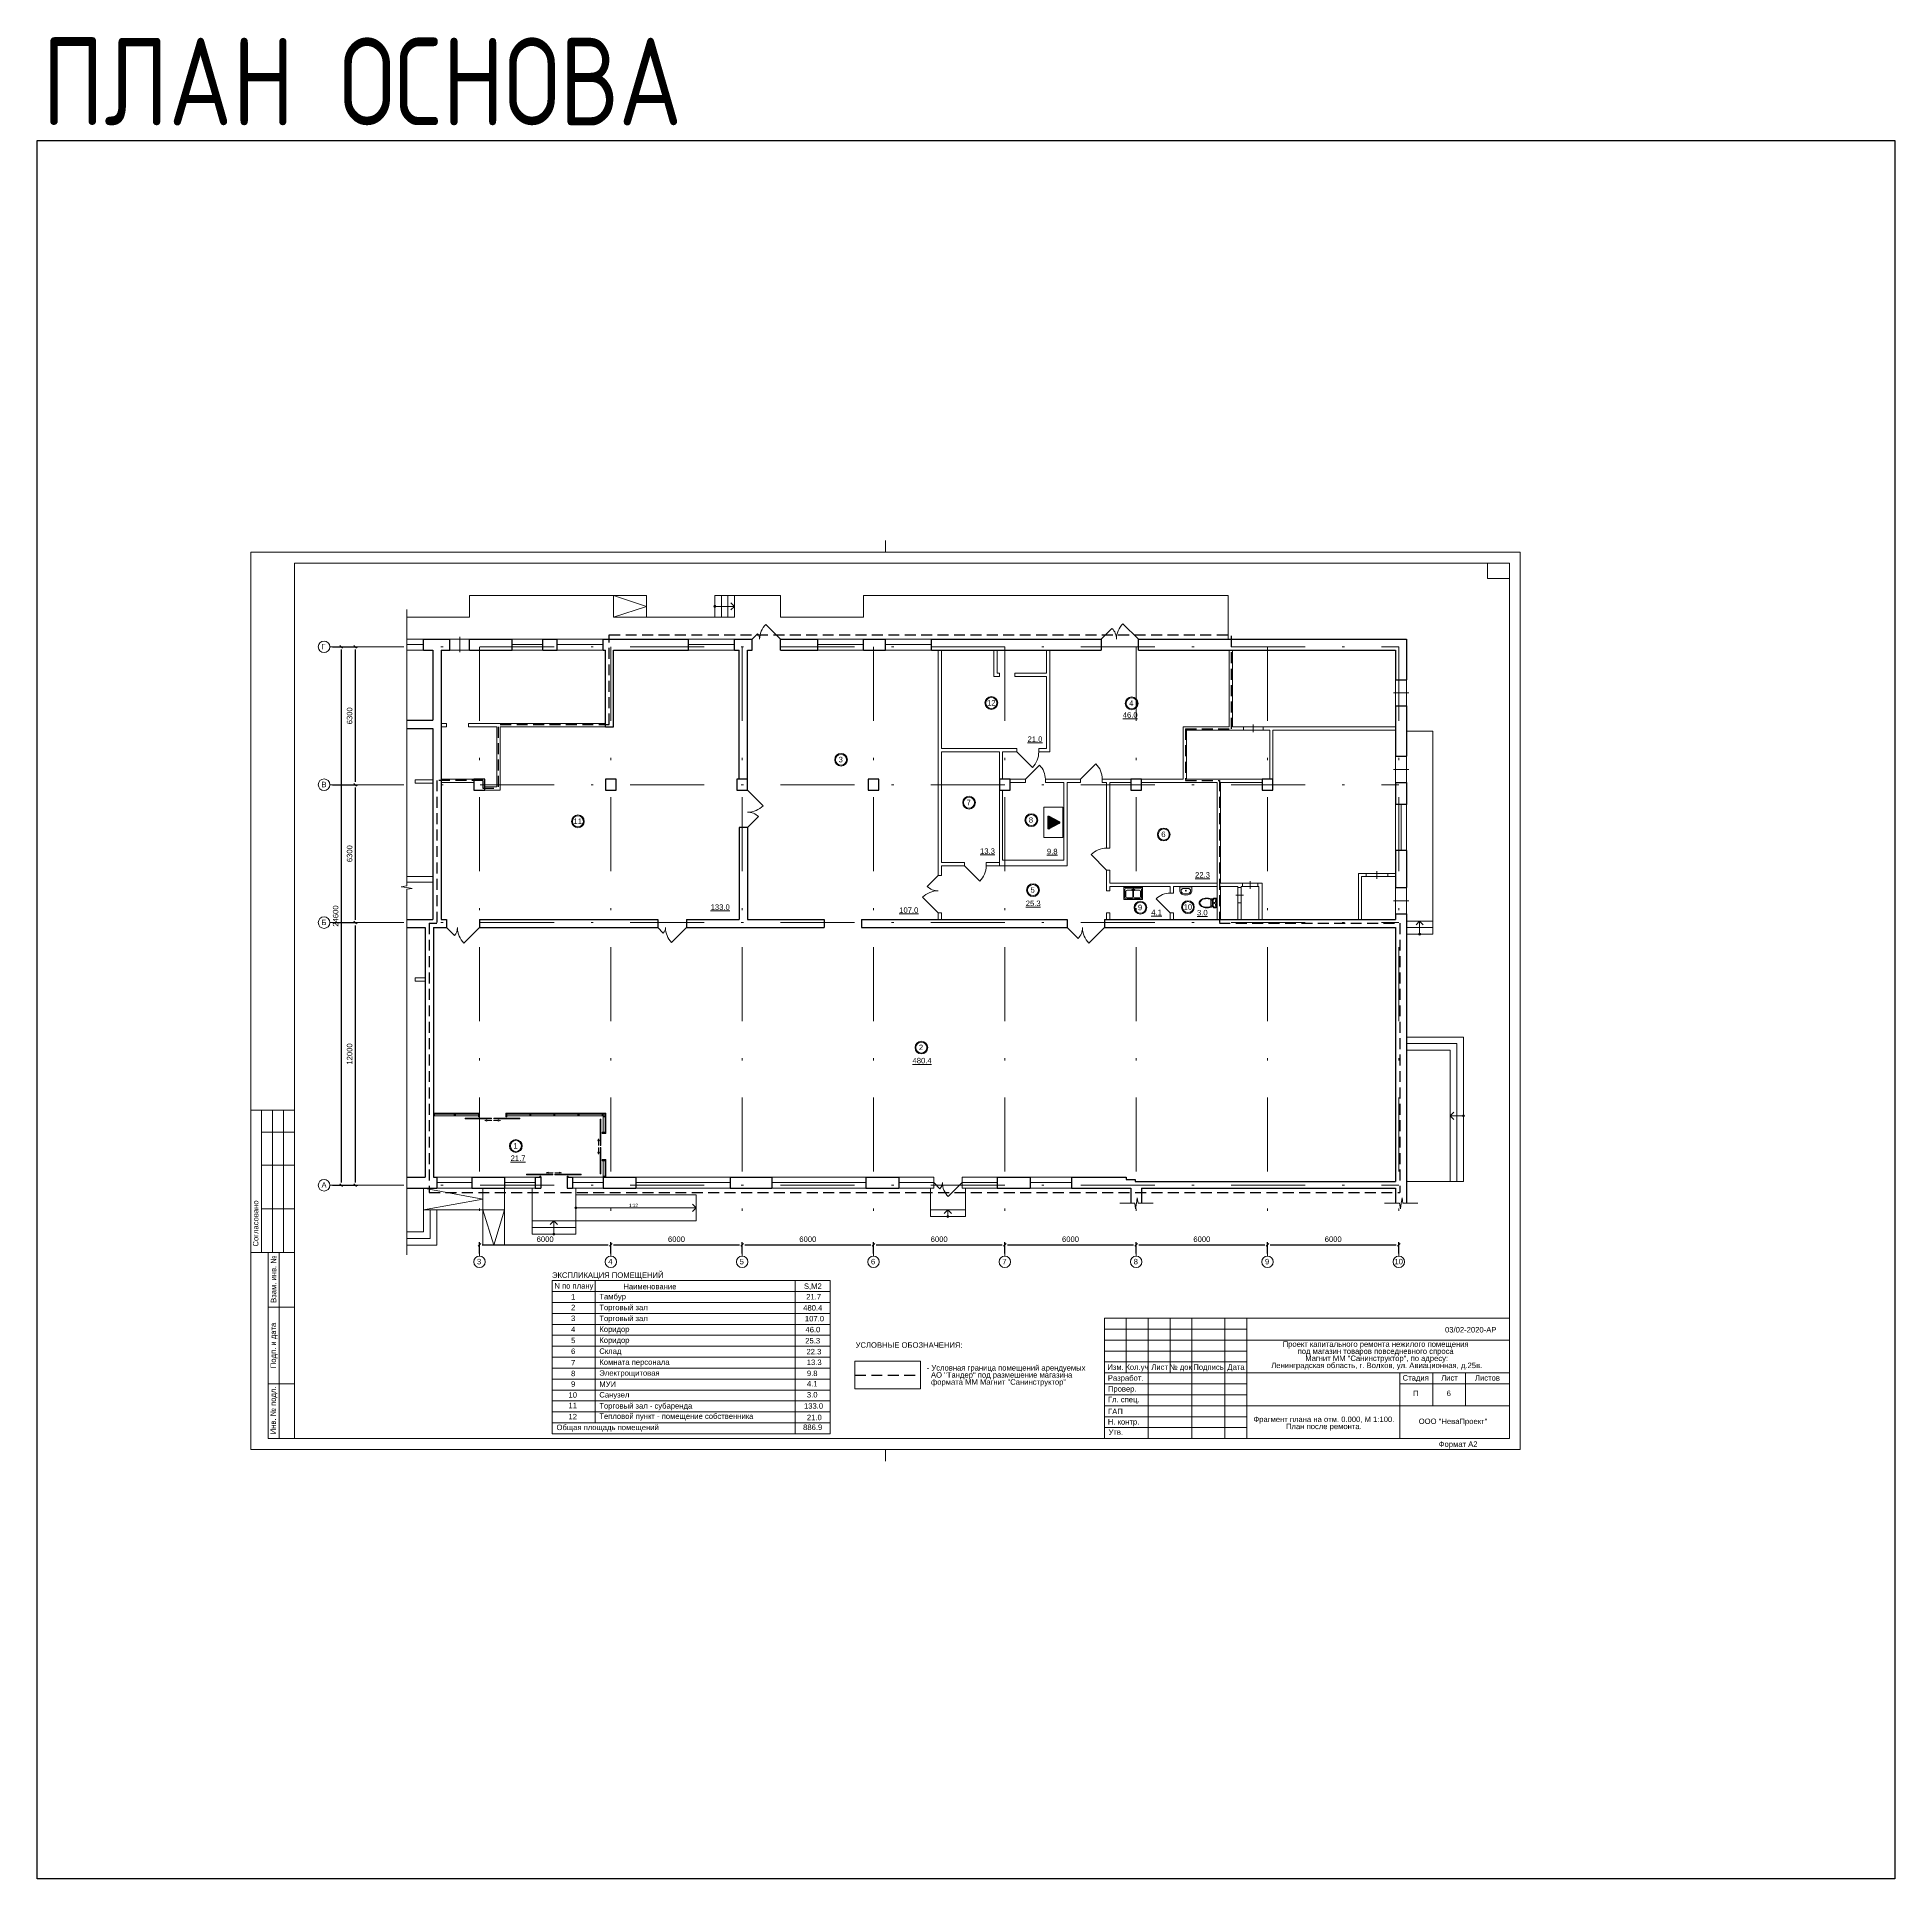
# Model space of a CAD drawing. Header units: metres. Extents: x -136 to 149, y -320 to -175.
# Drawn here: x 63.9 to 148.8, y -259.4 to -175.3 of the extents above; entities that cross this region are included whole.
import ezdxf
from ezdxf.enums import TextEntityAlignment as Align

# ---------------------------------------------------------------- set-up
doc = ezdxf.new("R2010")
doc.units = ezdxf.units.M
doc.header["$MEASUREMENT"] = 0
for name, pattern in [('( Dashed )', [0.75, 0.5, -0.25]), ('DGN Style 3', [5.91749, 4.226779, -1.690711]), ('DGN Style 4', [6.767072, 3.381423, -1.690711, 0.004227, -1.690711])]:
    doc.linetypes.add(name, pattern=pattern)
doc.layers.get('Defpoints').update_dxf_attribs({"lineweight": 0})
doc.layers.add('Level 1', color=7, linetype='Continuous', lineweight=0)
doc.styles.add('GOST 2.304', font='cs_gost2304.shx')
doc.styles.get("Standard").update_dxf_attribs({"font": 'cs_gost2304.shx'})
doc.styles.add('Style-Arial', font='arial.ttf')
doc.dimstyles.get("Standard").update_dxf_attribs({"dimtxt": 0.18, "dimasz": 0.18, "dimexe": 0.18, "dimexo": 0.0625, "dimgap": 0.09, "dimtad": 0, "dimtih": 1, "dimtoh": 1, "dimdec": 4, "dimzin": 0, "dimdsep": 46, "dimtxsty": 'Standard', "dimcen": 0.09, "dimadec": 0, "dimazin": 0, "dimtfac": 1, "dimtdec": 4, "dimtofl": 0, "dimtmove": 0, "dimatfit": 3, "dimfxl": 1, "dimtolj": 1, "dimtzin": 0, "dimarcsym": 0})

# ---------------------------------------------------------------- blocks, each defined once
blk = doc.blocks.new('*U414')
at = {"color": 7, "linetype": 'Continuous', "lineweight": 0}
for p, q in [((0.06, 102.5), (0.06, 105.15)), ((50.06, -75), (82.56, -75)), ((50.06, -77.5), (82.56, -77.5)), ((50.06, -80), (82.56, -80)), ((50.06, -87.5), (82.56, -87.5)), ((50.06, -90), (82.56, -90)), ((50.06, -92.5), (82.56, -92.5)), ((50.06, -95), (82.56, -95)), ((50.06, -97.5), (82.56, -97.5)), ((0.06, -105.15), (0.06, -102.5))]:
    blk.add_line(p, q, dxfattribs=at)
at = {"color": 7, "linetype": 'Continuous', "lineweight": 13}
for p, q in [((-134.94, 100), (142.56, 100)), ((-134.94, 100), (-134.94, -100)), ((137.56, 100), (137.56, 96.5)), ((142.56, 100), (142.56, -100)), ((137.56, 96.5), (142.56, 96.5)), ((-144.94, -25), (-134.94, -25)), ((-144.94, -25), (-144.94, -57.5)), ((-142.44, -25), (-142.44, -57.5)), ((-139.94, -25), (-139.94, -57.5)), ((-137.44, -25), (-137.44, -57.5)), ((-142.44, -30), (-134.94, -30)), ((-142.44, -37.5), (-134.94, -37.5)), ((-142.44, -47.5), (-134.94, -47.5)), ((-144.94, -57.5), (-134.94, -57.5)), ((-140.94, -57.5), (-134.94, -57.5)), ((-138.44, -100), (-138.44, -57.5)), ((-140.94, -70), (-134.94, -70)), ((50.06, -72.5), (142.56, -72.5)), ((50.06, -72.5), (50.06, -100)), ((55.06, -72.5), (55.06, -85)), ((60.06, -72.5), (60.06, -100)), ((65.06, -72.5), (65.06, -85)), ((70.06, -72.5), (70.06, -100)), ((77.56, -72.5), (77.56, -100)), ((82.56, -72.5), (82.56, -100)), ((82.56, -77.5), (142.56, -77.5)), ((50.06, -82.5), (82.56, -82.5)), ((-140.94, -87.5), (-134.94, -87.5)), ((50.06, -85), (82.56, -85)), ((82.56, -85), (142.56, -85)), ((117.56, -87.5), (142.56, -87.5)), ((82.56, -92.5), (142.56, -92.5)), ((-137.13, -100), (142.56, -100))]:
    blk.add_line(p, q, dxfattribs=at)
at = {"color": 7, "linetype": 'Continuous', "lineweight": 0, "flags": 128}
blk.add_lwpolyline([(145.06, -102.5), (145.06, 102.5), (-144.94, 102.5), (-144.94, -102.5), (145.06, -102.5)], close=True, dxfattribs=at)
at = {"color": 7, "linetype": 'Continuous', "lineweight": 13, "flags": 128}
for points in [[(-134.94, -100), (-140.94, -100), (-140.94, -57.5)], [(117.56, -85), (117.56, -100)], [(125.06, -85), (125.06, -92.5)], [(132.56, -85), (132.56, -92.5)]]:
    blk.add_lwpolyline(points, dxfattribs=at)
at = {"color": 7, "linetype": 'Continuous', "lineweight": 0, "style": 'Style-Arial'}
for s, p in [('Согласовано', (-143.81, -50.86)), ('Взам. инв. №', (-139.72, -63.58)), ('Подп. и дата', (-139.79, -78.73)), ('Инв. № подл.', (-139.81, -93.57))]:
    blk.add_text(s, height=1.2501, rotation=90, dxfattribs=at).set_placement(p, align=Align.MIDDLE_CENTER)
for s, p in [('Изм.', (52.6, -83.67)), ('Кол.уч', (57.49, -83.67)), ('Лист', (62.68, -83.67)), ('№ док', (67.47, -83.67)), ('Подпись', (73.84, -83.67)), ('Дата', (80.12, -83.67)), ('Разработ.', (54.91, -86.15)), ('Провер.', (54.14, -88.64)), ('Стадия', (121.16, -86.12)), ('Лист', (128.88, -86.12)), ('Листов', (137.55, -86.12)), ('Гл. спец.', (54.47, -91.08)), ('ГАП', (52.57, -93.79)), ('Н. контр.', (54.44, -96.17)), ('ООО "НеваПроект"', (129.68, -96.05)), ('Утв.', (52.66, -98.51)), ('Формат А2', (130.85, -101.27))]:
    blk.add_text(s, height=1.25, dxfattribs=at).set_placement(p, align=Align.MIDDLE_CENTER)
blk = doc.blocks.new('формат А2(верт)')
at = {"color": 7, "linetype": 'Continuous', "lineweight": 13}
blk.add_blockref('*U414', (144.94, -102.5), dxfattribs=at)
blk = doc.blocks.new('*U394')
at = {"color": 7, "linetype": 'Continuous', "lineweight": 0}
for p in [(-0.164, 0.159), (0, -0.277), (0.164, 0.159)]:
    blk.add_line(p, (0, 0.323), dxfattribs=at)
blk.add_circle((0, -0.277), 0.0461, dxfattribs=at)
blk = doc.blocks.new('*U395')
at = {"color": 7, "linetype": 'Continuous', "lineweight": 0}
for p in [(-0.164, 0.009), (0, -0.127), (0.164, 0.009)]:
    blk.add_line(p, (0, 0.173), dxfattribs=at)
blk.add_circle((0, -0.127), 0.0461, dxfattribs=at)
blk = doc.blocks.new('_Oblique-1')
at = {"color": 0, "linetype": 'ByBlock', "lineweight": -2}
blk.add_line((0.5, 0.5), (-0.5, -0.5), dxfattribs=at)
blk = doc.blocks.new('*D492')
at = {"color": 0, "linetype": 'Continuous', "lineweight": -2, "transparency": 16777216}
for p, q in [((77.402, -203.111), (77.923, -203.111)), ((77.798, -203.236), (77.798, -227.586)), ((77.402, -227.711), (77.923, -227.711))]:
    blk.add_line(p, q, dxfattribs=at)
at = {"layer": 'Defpoints', "color": 0, "linetype": 'Continuous', "lineweight": 30, "transparency": 16777216}
for p in [(77.277, -203.111), (77.277, -227.711), (77.798, -227.711)]:
    blk.add_point(p, dxfattribs=at)
at = {"color": 0, "linetype": 'Continuous', "lineweight": -2, "transparency": 16777216, "xscale": 0.125, "yscale": 0.125, "zscale": 0.125}
for p, rotation in [((77.798, -203.111), 90), ((77.798, -227.711), 270)]:
    blk.add_blockref('_Oblique-1', p, dxfattribs=dict(at, rotation=rotation))
at = {"color": 0, "linetype": 'Continuous', "lineweight": 0, "transparency": 16777216, "insert": (77.545, -215.411), "char_height": 0.25, "attachment_point": 5, "rotation": 90, "style": 'Style-Arial'}
blk.add_mtext('\\A1;24600', dxfattribs=at)
blk = doc.blocks.new('*D493')
at = {"color": 0, "linetype": 'Continuous', "lineweight": -2, "transparency": 16777216}
for p, q in [((77.402, -203.111), (78.56, -203.111)), ((78.435, -203.236), (78.435, -209.286)), ((77.402, -209.411), (78.56, -209.411))]:
    blk.add_line(p, q, dxfattribs=at)
at = {"layer": 'Defpoints', "color": 0, "linetype": 'Continuous', "lineweight": 30, "transparency": 16777216}
for p in [(77.277, -203.111), (77.277, -209.411), (78.435, -209.411)]:
    blk.add_point(p, dxfattribs=at)
at = {"color": 0, "linetype": 'Continuous', "lineweight": -2, "transparency": 16777216, "xscale": 0.125, "yscale": 0.125, "zscale": 0.125}
for p, rotation in [((78.435, -203.111), 90), ((78.435, -209.411), 270)]:
    blk.add_blockref('_Oblique-1', p, dxfattribs=dict(at, rotation=rotation))
at = {"color": 0, "linetype": 'Continuous', "lineweight": 0, "transparency": 16777216, "insert": (78.182, -206.261), "char_height": 0.25, "attachment_point": 5, "rotation": 90, "style": 'Style-Arial'}
blk.add_mtext('\\A1;6300', dxfattribs=at)
blk = doc.blocks.new('*U410')
at = {"color": 7, "linetype": 'Continuous', "lineweight": 0}
for p, q in [((-0.34, 0.05), (0, 0.1)), ((-0.34, 0.05), (0, 0)), ((0, 0.1), (0, 1.02)), ((0.34, -0.05), (0, 0)), ((0.34, -0.05), (0, -0.1)), ((0, -1.02), (0, -0.1))]:
    blk.add_line(p, q, dxfattribs=at)
blk = doc.blocks.new('*U411')
at = {"color": 7, "linetype": 'Continuous', "lineweight": 0}
for p in [(0.309, 0.164), (-0.427, 0), (0.309, -0.164)]:
    blk.add_line(p, (0.473, 0), dxfattribs=at)
blk.add_circle((-0.427, 0), 0.0461, dxfattribs=at)
blk = doc.blocks.new('*D494')
at = {"color": 0, "linetype": 'Continuous', "lineweight": -2, "transparency": 16777216}
for p, q in [((84.115, -230.822), (84.115, -230.305)), ((84.24, -230.43), (89.99, -230.43)), ((90.115, -230.822), (90.115, -230.305))]:
    blk.add_line(p, q, dxfattribs=at)
at = {"layer": 'Defpoints', "color": 0, "linetype": 'Continuous', "lineweight": 30, "transparency": 16777216}
for p in [(90.115, -230.43), (84.115, -230.947), (90.115, -230.947)]:
    blk.add_point(p, dxfattribs=at)
at = {"color": 0, "linetype": 'Continuous', "lineweight": -2, "transparency": 16777216, "xscale": 0.125, "yscale": 0.125, "zscale": 0.125, "rotation": 180}
blk.add_blockref('_Oblique-1', (84.115, -230.43), dxfattribs=at)
at = {"color": 0, "linetype": 'Continuous', "lineweight": -2, "transparency": 16777216, "xscale": 0.125, "yscale": 0.125, "zscale": 0.125}
blk.add_blockref('_Oblique-1', (90.115, -230.43), dxfattribs=at)
at = {"color": 0, "linetype": 'Continuous', "lineweight": 0, "transparency": 16777216, "insert": (87.115, -230.177), "char_height": 0.25, "attachment_point": 5, "style": 'Style-Arial'}
blk.add_mtext('\\A1;6000', dxfattribs=at)
blk = doc.blocks.new('*U426')
at = {"color": 30, "linetype": '( Dashed )', "lineweight": 30}
for p, q in [((-13.945, 12.74), (14.475, 12.74)), ((-13.945, 8.64), (-13.945, 12.74)), ((14.475, 8.44), (14.475, 12.74)), ((-19.025, 8.54), (-19.025, 5.74)), ((-18.925, 8.64), (-13.945, 8.64)), ((12.375, 8.44), (14.475, 8.44)), ((12.375, 8.44), (12.375, 6.09)), ((-21.825, 6.09), (-21.825, -0.44)), ((-19.725, 6.09), (-21.825, 6.09)), ((-19.725, 6.09), (-19.725, 5.74)), ((12.375, 6.09), (13.925, 6.09)), ((13.925, 6.09), (13.925, -0.44)), ((-19.725, 5.74), (-19.025, 5.74)), ((-22.175, -0.44), (-22.175, -12.74)), ((-22.175, -0.44), (-21.825, -0.44)), ((13.925, -0.44), (22.175, -0.44)), ((22.175, -0.44), (22.175, -12.74)), ((-22.175, -12.74), (22.175, -12.74))]:
    blk.add_line(p, q, dxfattribs=at)
blk = doc.blocks.new('*U10')
at = {"color": 7, "linetype": 'Continuous', "lineweight": 13}
blk.add_line((0, 0.06), (0, -0.06), dxfattribs=at)
at = {"color": 7, "linetype": 'Continuous', "lineweight": 13, "extrusion": (0, 0, -1), "flags": 128}
for points in [[(0.025, 0.06), (-0.025, 0.06), (-0.025, -0.01), (0.025, -0.01), (0.025, 0.06)], [(0.025, -0.05), (-0.025, -0.05), (-0.025, -0.06), (0.025, -0.06), (0.025, -0.05)]]:
    blk.add_lwpolyline(points, close=True, dxfattribs=at)
for points in [[(0.015, -0.025), (0.025, -0.025), (0.025, -0.01), (-0.025, -0.01), (-0.025, -0.025), (-0.015, -0.025)], [(-0.015, -0.025), (-0.015, -0.05), (0.015, -0.05), (0.015, -0.025)]]:
    blk.add_lwpolyline(points, dxfattribs=at)
blk = doc.blocks.new('*U262')
at = {"color": 7, "linetype": 'Continuous', "lineweight": 13}
for p, q in [((-0.157, 0), (-0.061, 0.03)), ((-0.157, 0), (-0.061, -0.03)), ((-0.061, 0.03), (-0.061, -0.03)), ((0.157, 0), (-0.061, 0))]:
    blk.add_line(p, q, dxfattribs=at)
blk = doc.blocks.new('*U263')
at = {"color": 7, "linetype": 'Continuous', "lineweight": 13}
for p, q in [((-0.157, 0), (-0.061, 0.03)), ((-0.157, 0), (-0.061, -0.03)), ((-0.061, 0.03), (-0.061, -0.03)), ((0.157, 0), (-0.061, 0))]:
    blk.add_line(p, q, dxfattribs=at)
blk = doc.blocks.new('*U261')
at = {"color": 7, "linetype": 'DGN Style 3', "lineweight": 0, "extrusion": (0, 0, -1), "flags": 128}
for points in [[(1.25, -0.018), (0.65, -0.018), (0.65, 0.012), (1.25, 0.012), (1.25, -0.018)], [(-1.25, -0.018), (-0.65, -0.018), (-0.65, 0.012), (-1.25, 0.012), (-1.25, -0.018)]]:
    blk.add_lwpolyline(points, close=True, dxfattribs=at)
at = {"color": 7, "linetype": 'Continuous', "lineweight": 13, "extrusion": (0, 0, -1), "flags": 128}
for points in [[(0.65, -0.018), (0.05, -0.018), (0.05, 0.012), (0.65, 0.012), (0.65, -0.018)], [(-0.65, -0.018), (-0.05, -0.018), (-0.05, 0.012), (-0.65, 0.012), (-0.65, -0.018)], [(0.6, -0.068), (0.65, -0.068), (0.65, -0.118), (0.6, -0.118), (0.6, -0.068)], [(-0.65, -0.068), (-0.6, -0.068), (-0.6, -0.118), (-0.65, -0.118), (-0.65, -0.068)]]:
    blk.add_lwpolyline(points, close=True, dxfattribs=at)
at = {"color": 7, "linetype": 'Continuous', "lineweight": 13}
blk.add_blockref('*U262', (-0.197, 0.088), dxfattribs=at)
at = {"color": 7, "linetype": 'Continuous', "lineweight": 13, "extrusion": (0, 0, -1)}
blk.add_blockref('*U263', (-0.197, 0.088), dxfattribs=at)
blk = doc.blocks.new('ун3')
at = {"color": 8, "linetype": 'Continuous', "lineweight": 13}
for p, q in [((-0.26, 0.026), (-0.26, 0.142)), ((-0.239, 0.354), (-0.212, 0.175)), ((0.234, 0), (-0.234, 0)), ((-0.221, 0.062), (-0.221, 0.126)), ((0.187, 0.299), (-0.187, 0.299)), ((-0.148, 0.232), (-0.187, 0.232)), ((0.129, 0.232), (-0.128, 0.232)), ((0.187, 0.232), (0.149, 0.232)), ((0.239, 0.354), (0.212, 0.175)), ((0.221, 0.126), (0.221, 0.062)), ((0.26, 0.142), (0.26, 0.026))]:
    blk.add_line(p, q, dxfattribs=at)
at = {"color": 8, "linetype": 'Continuous', "lineweight": 13, "extrusion": (0, 0, -1), "flags": 128}
for points in [[(0.128, 0.255), (0.128, 0.206), (0.148, 0.206), (0.148, 0.255), (0.128, 0.255)], [(-0.129, 0.255), (-0.129, 0.206), (-0.149, 0.206), (-0.149, 0.255), (-0.129, 0.255)]]:
    blk.add_lwpolyline(points, close=True, dxfattribs=at)
at = {"color": 8, "linetype": 'Continuous', "lineweight": 13, "extrusion": (0, 0, -1)}
blk.add_circle((0, 0.099), 0.0222, dxfattribs=at)
at = {"color": 8, "linetype": 'Continuous', "lineweight": 13}
for centre, radius, start, end in [((0.379, 0.517), 0.639, 165.21334, 180), ((0.379, 0.517), 0.639, 180, 194.78666), ((-0.234, 0.142), 0.026, 106.9888, 180), ((-0.234, 0.026), 0.026, 180, 270), ((0, -0.624), 0.827, 73.0112, 106.9888), ((0.192, 0.566), 0.446, 147.49221, 165.21334), ((0.192, 0.467), 0.446, 194.78666, 211.85106), ((0.34, 0.519), 0.573, 165.21334, 180), ((0.34, 0.519), 0.573, 180, 194.78666), ((-0.195, 0.126), 0.026, 104.57561, 180), ((-0.195, 0.062), 0.026, 180, 287.34204), ((0.172, 0.563), 0.4, 147.49221, 165.21334), ((0.172, 0.475), 0.4, 194.78666, 206.09469), ((0, -0.624), 0.801, 75.42439, 104.57561), ((0, -0.562), 0.628, 72.65796, 107.34204), ((0.074, 0.641), 0.306, 123.02347, 147.49221), ((0.067, 0.631), 0.275, 123.02347, 147.49221), ((0, 0.755), 0.17, 90, 123.02347), ((0, 0.733), 0.153, 90, 123.02347), ((0, 0.755), 0.17, 56.97653, 90), ((0, 0.733), 0.153, 56.97653, 90), ((-0.066, 0.631), 0.275, 32.50779, 56.97653), ((-0.074, 0.641), 0.306, 32.50779, 56.97653), ((-0.172, 0.563), 0.4, 14.78666, 32.50779), ((-0.192, 0.566), 0.446, 14.78666, 32.50779), ((-0.172, 0.475), 0.4, 333.90531, 345.21334), ((-0.192, 0.467), 0.446, 328.14894, 345.21334), ((0.195, 0.062), 0.026, 252.65796, 0), ((0.195, 0.126), 0.026, 0, 75.42439), ((-0.34, 0.519), 0.573, 0, 14.78666), ((-0.34, 0.519), 0.573, 345.21334, 0), ((0.234, 0.026), 0.026, 270, 0), ((-0.379, 0.517), 0.639, 0, 14.78666), ((-0.379, 0.517), 0.639, 345.21334, 0), ((0.234, 0.142), 0.026, 0, 73.0112)]:
    blk.add_arc(centre, radius, start, end, dxfattribs=at)
at = {"color": 8, "linetype": 'Continuous', "lineweight": 13, "extrusion": (0, 0, -1), "insert": (0.046, 0.047), "char_height": 0.013, "width": 61.84848, "attachment_point": 9, "text_direction": (1, 0, 0)}
blk.add_mtext('\\Ftxt;Spais Shattl', dxfattribs=at)
blk = doc.blocks.new('SINK10')
at = {"color": 8, "linetype": 'Continuous', "lineweight": 13}
for p, q in [((-23, 0), (-23, -16.8)), ((23, 0), (-23, 0)), ((23, 0), (23, -16.8)), ((-17.9, -12.3), (-18, -13.4)), ((-18, -13.4), (-18, -16.8)), ((-17.5, -11.2), (-17.9, -12.3)), ((-16.8, -10.1), (-17.5, -11.2)), ((-15.9, -9.2), (-16.8, -10.1)), ((-14.8, -8.3), (-15.9, -9.2)), ((-13.6, -7.7), (-14.8, -8.3)), ((-12.2, -7.2), (-13.6, -7.7)), ((-10.7, -6.9), (-12.2, -7.2)), ((-9.1, -6.8), (-10.7, -6.9)), ((-9.1, -6.8), (-9.1, -6.8)), ((9.1, -6.8), (-9.1, -6.8)), ((9.1, -6.8), (9.1, -6.8)), ((10.7, -6.9), (9.1, -6.8)), ((12.2, -7.2), (10.7, -6.9)), ((13.6, -7.7), (12.2, -7.2)), ((14.8, -8.3), (13.6, -7.7)), ((15.9, -9.2), (14.8, -8.3)), ((16.8, -10.1), (15.9, -9.2)), ((17.5, -11.2), (16.8, -10.1)), ((17.9, -12.3), (17.5, -11.2)), ((18, -13.4), (17.9, -12.3)), ((18, -13.4), (18, -16.8))]:
    blk.add_line(p, q, dxfattribs=at)
for centre, radius, start, end in [((-9.1, -16.8), 13.9, 180, 241.52544), ((-9.1, -16.8), 8.89, 180, 241.52544), ((0, 0), 33, 241.52544, 298.47456), ((0, 0), 28, 241.52544, 298.47456), ((0, -15.2), 1.75, 0, 359.99999), ((9.1, -16.8), 8.89, 298.47456, 360), ((9.1, -16.8), 13.9, 298.47456, 360)]:
    blk.add_arc(centre, radius, start, end, dxfattribs=at)
blk = doc.blocks.new('SINK4')
at = {"color": 8, "linetype": 'Continuous', "lineweight": 13}
for p, q in [((-45, 0), (45, 0)), ((-45, -60), (-45, 0)), ((45, -60), (45, 0)), ((-45, -2), (45, -2)), ((-45, -60), (45, -60)), ((-40, -10), (-40, -52)), ((35, -5), (-35, -5)), ((-35, -20), (-35, -47)), ((-35, -57), (35, -57)), ((-6.5, -15), (-30, -15)), ((-30, -52), (-6.5, -52)), ((-7.4, -12), (-7.5, -12.3)), ((-7.5, -12.3), (-7.5, -12.8)), ((-7.5, -12.8), (-7.4, -13.4)), ((-7.1, -11.4), (-7.4, -12)), ((-7.2, -11.9), (-7.4, -12)), ((-7.4, -13.4), (-7.3, -14)), ((-7.3, -14), (-7.1, -14.5)), ((-7, -11.9), (-7.2, -11.9)), ((-6.9, -11.3), (-7.1, -11.4)), ((-7.1, -14.5), (-6.9, -15.1)), ((-6.8, -12.1), (-7, -11.9)), ((-3, -11.2), (-6.9, -11.3)), ((-6.6, -11.3), (-6.9, -11.3)), ((-6.9, -15.1), (-6.6, -15.5)), ((-6.5, -12.5), (-6.8, -12.1)), ((-6.3, -11.6), (-6.6, -11.3)), ((-6.6, -15.5), (-6.4, -15.7)), ((-6.3, -13), (-6.5, -12.5)), ((-6.4, -15.7), (-6.2, -15.7)), ((-5.9, -16), (-6.4, -15.7)), ((-6, -12.1), (-6.3, -11.6)), ((-6.1, -13.6), (-6.3, -13)), ((-6.2, -15.7), (-6, -15.6)), ((-6, -14.2), (-6.1, -13.6)), ((-5.7, -12.7), (-6, -12.1)), ((-5.9, -14.8), (-6, -14.2)), ((-6, -15.6), (-5.9, -15.3)), ((-5.9, -15.3), (-5.9, -14.8)), ((-5.9, -16), (-5.6, -16.1)), ((-5.5, -13.5), (-5.7, -12.7)), ((-2.2, -14.1), (-5.6, -16.1)), ((-5.6, -16.1), (-5.4, -15.9)), ((-5.3, -14.2), (-5.5, -13.5)), ((-5.4, -15.9), (-5.3, -15.5)), ((-5.3, -14.9), (-5.3, -14.2)), ((-5.3, -15.5), (-5.3, -14.9)), ((-2.8, -11.3), (-3, -11.2)), ((-2.6, -11.4), (-2.8, -11.3)), ((-2.3, -10.4), (-2.7, -11.1)), ((-2.7, -11.1), (-2.7, -11.4)), ((-1.9, -11.3), (-2.6, -11.5)), ((-2.4, -11.7), (-2.6, -11.4)), ((-2.3, -12.1), (-2.4, -11.7)), ((-1.6, -9.7), (-2.3, -10.4)), ((-2.1, -12.6), (-2.3, -12.1)), ((-2.2, -14.1), (-2.1, -14)), ((-2, -13), (-2.1, -12.6)), ((-2.1, -14), (-2, -13.8)), ((-2, -13.4), (-2, -13)), ((-2, -13.8), (-2, -13.4)), ((-1.3, -13.6), (-2, -13.8)), ((-2, -13.9), (-1.6, -14.3)), ((-0.9, -9.3), (-1.6, -9.7)), ((-1.6, -14.3), (-0.9, -14.7)), ((-1.2, -11.1), (-1.5, -12)), ((-1.5, -12), (-1.2, -12.9)), ((-1.5, -47), (-1.5, -20)), ((-0.5, -10.6), (-1.2, -11.1)), ((-1.2, -12.9), (-0.9, -13.1)), ((-1.1, -32), (-0.9, -31.4)), ((-0.9, -32.6), (-1.1, -32)), ((-0.8, -11.4), (-1, -12)), ((-1, -12), (-0.9, -12.5)), ((0, -9.2), (-0.9, -9.3)), ((-0.7, -11.5), (-0.9, -12)), ((-0.9, -12), (-0.9, -32)), ((-0.9, -14.7), (-0.9, -14.7)), ((-0.7, -32.5), (-0.9, -32)), ((-0.3, -11), (-0.8, -11.4)), ((-0.3, -32.9), (-0.9, -32.6)), ((-0.9, -32.6), (-0.7, -33)), ((-0.3, -11.2), (-0.7, -11.5)), ((-0.3, -32.8), (-0.7, -32.5)), ((-0.3, -33.3), (-0.7, -33)), ((0.5, -10.6), (-0.5, -10.6)), ((0.3, -11), (-0.3, -11)), ((0.3, -11.2), (-0.3, -11.2)), ((0.3, -32.8), (-0.3, -32.8)), ((0.3, -32.9), (-0.3, -32.9)), ((0.3, -33.3), (-0.3, -33.3)), ((0.9, -9.3), (0, -9.2)), ((0.8, -11.4), (0.3, -11)), ((0.7, -11.5), (0.3, -11.2)), ((0.7, -32.5), (0.3, -32.8)), ((0.8, -32.6), (0.3, -32.9)), ((0.7, -33), (0.3, -33.3)), ((1.2, -11.1), (0.5, -10.6)), ((0.8, -12), (0.7, -11.5)), ((0.8, -32), (0.7, -32.5)), ((0.8, -32.6), (0.7, -33)), ((1, -12), (0.8, -11.4)), ((0.8, -12.5), (1, -12)), ((0.8, -12), (0.8, -32)), ((0.8, -13.1), (1.2, -12.9)), ((0.8, -14.7), (0.9, -14.7)), ((0.8, -31.4), (1, -32)), ((1, -32), (0.8, -32.6)), ((1.6, -9.7), (0.9, -9.3)), ((0.9, -14.7), (1.6, -14.3)), ((1.5, -12), (1.2, -11.1)), ((1.2, -12.9), (1.5, -12)), ((1.3, -13.6), (2, -13.8)), ((1.5, -20), (1.5, -47)), ((2.3, -10.4), (1.6, -9.7)), ((1.6, -14.3), (2, -13.9)), ((1.9, -11.3), (2.6, -11.5)), ((2.1, -12.6), (2, -13)), ((2, -13), (2, -13.4)), ((2, -13.4), (2, -13.8)), ((2, -13.8), (2.1, -14)), ((2.3, -12.1), (2.1, -12.6)), ((2.1, -14), (2.2, -14.1)), ((2.2, -14.1), (5.6, -16.1)), ((2.7, -11.1), (2.3, -10.4)), ((2.4, -11.7), (2.3, -12.1)), ((2.6, -11.4), (2.4, -11.7)), ((2.8, -11.3), (2.6, -11.4)), ((2.7, -11.4), (2.7, -11.1)), ((3, -11.2), (2.8, -11.3)), ((3, -11.2), (6.9, -11.3)), ((5.5, -13.5), (5.3, -14.2)), ((5.3, -14.2), (5.3, -14.9)), ((5.3, -14.9), (5.3, -15.5)), ((5.3, -15.5), (5.4, -15.9)), ((5.4, -15.9), (5.6, -16.1)), ((5.7, -12.7), (5.5, -13.5)), ((5.6, -16.1), (5.9, -16)), ((6, -12.1), (5.7, -12.7)), ((6, -14.2), (5.9, -14.8)), ((5.9, -14.8), (5.9, -15.3)), ((5.9, -15.3), (6, -15.6)), ((5.9, -16), (6.4, -15.7)), ((6.3, -11.6), (6, -12.1)), ((6.1, -13.6), (6, -14.2)), ((6, -15.6), (6.2, -15.7)), ((6.3, -13), (6.1, -13.6)), ((6.2, -15.7), (6.4, -15.7)), ((6.6, -11.3), (6.3, -11.6)), ((6.5, -12.5), (6.3, -13)), ((6.4, -15.7), (6.6, -15.5)), ((6.8, -12.1), (6.5, -12.5)), ((30, -15), (6.5, -15)), ((6.5, -52), (30, -52)), ((6.9, -11.3), (6.6, -11.3)), ((6.6, -15.5), (6.9, -15.1)), ((7, -11.9), (6.8, -12.1)), ((7.1, -11.4), (6.9, -11.3)), ((6.9, -15.1), (7.1, -14.5)), ((7.2, -11.9), (7, -11.9)), ((7.1, -11.4), (7.4, -12)), ((7.1, -14.5), (7.3, -14)), ((7.4, -12), (7.2, -11.9)), ((7.3, -14), (7.4, -13.4)), ((7.5, -12.3), (7.4, -12)), ((7.4, -13.4), (7.5, -12.8)), ((7.5, -12.8), (7.5, -12.3)), ((35, -47), (35, -20)), ((40, -52), (40, -10))]:
    blk.add_line(p, q, dxfattribs=at)
for centre, start, end in [((-35, -10), 90, 180), ((-35, -52), 180, 270), ((-30, -20), 90, 180), ((-30, -47), 180, 270), ((-6.5, -20), 0, 90), ((-6.5, -47), 270, 0), ((6.5, -20), 90, 180), ((6.5, -47), 180, 270), ((30, -20), 0, 90), ((30, -47), 270, 0), ((35, -10), 0, 90), ((35, -52), 270, 0)]:
    blk.add_arc(centre, 5, start, end, dxfattribs=at)
for p in [(-35, -57), (-30, -52), (6.5, -52)]:
    blk.add_point(p, dxfattribs=at)
blk = doc.blocks.new('*U104')
at = {"linetype": 'Continuous', "lineweight": 13}
h = blk.add_hatch(color=7, dxfattribs=at)
h.paths.add_polyline_path([(0.214, -0.233, 0.573879), (0.249, -0.174), (0.03, 0.213, 0.590013), (-0.04, 0.213), (-0.249, -0.175, 0.56827), (-0.214, -0.234), (0, -0.234)])
h.paths.add_polyline_path([(0.013, 0.204), (0.231, -0.184, -0.573879), (0.214, -0.213), (-0.214, -0.214, -0.56827), (-0.232, -0.184), (-0.022, 0.203), (-0.022, 0.203, -0.590013)])
h = blk.add_hatch(color=7, dxfattribs=at)
h.paths.add_polyline_path([(0.214, -0.233, 0.573879), (0.249, -0.174), (0.03, 0.213, 0.590013), (-0.04, 0.213), (-0.249, -0.175, 0.56827), (-0.214, -0.234), (0, -0.234)])
h.paths.add_polyline_path([(0.013, 0.204), (0.231, -0.184, -0.573879), (0.214, -0.213), (-0.214, -0.214, -0.56827), (-0.232, -0.184), (-0.022, 0.203), (-0.022, 0.203, -0.590013)])
h = blk.add_hatch(color=7, dxfattribs=at)
h.paths.add_polyline_path([(0.214, -0.233, 0.573879), (0.249, -0.174), (0.03, 0.213, 0.590013), (-0.04, 0.213), (-0.249, -0.175, 0.56827), (-0.214, -0.234), (0, -0.234)])
h.paths.add_polyline_path([(-0.232, -0.184), (-0.022, 0.203), (-0.022, 0.203, -0.589995), (0.013, 0.204), (0.013, 0.204), (0.231, -0.184, -0.573879), (0.214, -0.213), (-0.214, -0.214, -0.56827)])
h = blk.add_hatch(color=2, dxfattribs=at)
h.paths.add_polyline_path([(0.231, -0.184), (0.013, 0.204, 0.590013), (-0.022, 0.203), (-0.022, 0.203), (-0.232, -0.184, 0.56827), (-0.214, -0.214), (0.214, -0.213, 0.573879)])
h.paths.add_polyline_path([(0.004, -0.192), (-0.017, -0.118), (0.001, -0.137), (0.01, -0.028), (-0.066, -0.078), (-0.027, 0.112), (0.024, 0.115), (-0.025, -0.027), (0.055, 0.025), (0.021, -0.14), (0.044, -0.123)])
blk.add_hatch(color=7, dxfattribs=at).paths.add_polyline_path([(0.004, -0.192), (-0.017, -0.118), (0.001, -0.137), (0.01, -0.028), (-0.066, -0.078), (-0.027, 0.112), (0.024, 0.115), (-0.025, -0.027), (0.055, 0.025), (0.021, -0.14), (0.044, -0.123)])
at = {"color": 7, "linetype": 'Continuous', "lineweight": 13, "flags": 128}
blk.add_lwpolyline([(-0.232, -0.184), (-0.022, 0.203, -0.590013), (0.013, 0.204), (0.231, -0.184, -0.573879), (0.214, -0.213), (-0.214, -0.214, -0.56827), (-0.232, -0.184)], format="xyb", close=True, dxfattribs=at)
blk.add_lwpolyline([(-0.027, 0.112), (0.024, 0.115), (-0.025, -0.027), (0.055, 0.025), (0.021, -0.14), (0.044, -0.123), (0.004, -0.192), (-0.017, -0.118), (0.001, -0.137), (0.01, -0.028), (-0.066, -0.078), (-0.027, 0.112)], close=True, dxfattribs=at)
at = {"layer": 'Level 1', "color": 7, "linetype": 'Continuous', "lineweight": 13}
for p, q in [((-0.04, 0.213), (-0.249, -0.175)), ((0.03, 0.213), (0.249, -0.174)), ((-0.214, -0.234), (0.214, -0.233))]:
    blk.add_line(p, q, dxfattribs=at)
for centre, start, end in [((-0.004, 0.194), 29.43317, 151.59787), ((-0.214, -0.194), 151.59447, 270.02761), ((0.214, -0.193), 270.02761, 29.43012)]:
    blk.add_arc(centre, 0.04, start, end, dxfattribs=at)
blk = doc.blocks.new('*U103')
at = {"color": 7, "linetype": 'Continuous', "lineweight": 13, "flags": 128}
blk.add_lwpolyline([(0.219, 0.138), (-0.219, 0.138), (-0.219, -0.138), (0.219, -0.138), (0.219, 0.138)], close=True, dxfattribs=at)
at = {"layer": 'Level 1', "color": 7, "linetype": 'Continuous', "lineweight": 13, "xscale": 0.3720619844147274, "yscale": 0.3720619844147274, "zscale": 0.3720619844147274}
blk.add_blockref('*U104', (0.003, 0.008), dxfattribs=at)
blk = doc.blocks.new('*U23')
at = {"color": 7, "linetype": 'Continuous', "lineweight": 13}
for radius in [0.291, 0.252]:
    blk.add_circle((0, 0), radius, dxfattribs=at)
at = {"color": 7, "linetype": 'Continuous', "lineweight": 13, "style": 'Style-Arial'}
blk.add_text('2', height=0.25, dxfattribs=at).set_placement((-0.113, 0.133), align=Align.TOP_LEFT)
blk = doc.blocks.new('*U24')
at = {"color": 7, "linetype": 'Continuous', "lineweight": 13}
for radius in [0.291, 0.252]:
    blk.add_circle((0, 0), radius, dxfattribs=at)
at = {"color": 7, "linetype": 'Continuous', "lineweight": 13, "style": 'Style-Arial'}
blk.add_text('1', height=0.25, dxfattribs=at).set_placement((-0.113, 0.133), align=Align.TOP_LEFT)
blk = doc.blocks.new('*U22')
at = {"color": 7, "linetype": 'Continuous', "lineweight": 13}
for radius in [0.291, 0.252]:
    blk.add_circle((0, 0), radius, dxfattribs=at)
at = {"color": 7, "linetype": 'Continuous', "lineweight": 13, "style": 'Style-Arial'}
blk.add_text('3', height=0.25, dxfattribs=at).set_placement((-0.113, 0.133), align=Align.TOP_LEFT)
blk = doc.blocks.new('*U25')
at = {"color": 7, "linetype": 'Continuous', "lineweight": 13}
for radius in [0.291, 0.252]:
    blk.add_circle((0, 0), radius, dxfattribs=at)
at = {"color": 7, "linetype": 'Continuous', "lineweight": 13, "style": 'Style-Arial'}
blk.add_text('4', height=0.25, dxfattribs=at).set_placement((-0.113, 0.133), align=Align.TOP_LEFT)
blk = doc.blocks.new('*U26')
at = {"color": 7, "linetype": 'Continuous', "lineweight": 13}
for radius in [0.291, 0.252]:
    blk.add_circle((0, 0), radius, dxfattribs=at)
at = {"color": 7, "linetype": 'Continuous', "lineweight": 13, "style": 'Style-Arial'}
blk.add_text('5', height=0.25, dxfattribs=at).set_placement((-0.113, 0.133), align=Align.TOP_LEFT)
blk = doc.blocks.new('*U27')
at = {"color": 7, "linetype": 'Continuous', "lineweight": 13}
for radius in [0.291, 0.252]:
    blk.add_circle((0, 0), radius, dxfattribs=at)
at = {"color": 7, "linetype": 'Continuous', "lineweight": 13, "style": 'Style-Arial'}
blk.add_text('6', height=0.25, dxfattribs=at).set_placement((-0.113, 0.133), align=Align.TOP_LEFT)
blk = doc.blocks.new('*U28')
at = {"color": 7, "linetype": 'Continuous', "lineweight": 13}
for radius in [0.291, 0.252]:
    blk.add_circle((0, 0), radius, dxfattribs=at)
at = {"color": 7, "linetype": 'Continuous', "lineweight": 13, "style": 'Style-Arial'}
blk.add_text('7', height=0.25, dxfattribs=at).set_placement((-0.113, 0.133), align=Align.TOP_LEFT)
blk = doc.blocks.new('*U29')
at = {"color": 7, "linetype": 'Continuous', "lineweight": 13}
for radius in [0.291, 0.252]:
    blk.add_circle((0, 0), radius, dxfattribs=at)
at = {"color": 7, "linetype": 'Continuous', "lineweight": 13, "style": 'Style-Arial'}
blk.add_text('8', height=0.25, dxfattribs=at).set_placement((-0.113, 0.133), align=Align.TOP_LEFT)
blk = doc.blocks.new('*U30')
at = {"color": 7, "linetype": 'Continuous', "lineweight": 13}
for radius in [0.291, 0.252]:
    blk.add_circle((0, 0), radius, dxfattribs=at)
at = {"color": 7, "linetype": 'Continuous', "lineweight": 13, "style": 'Style-Arial'}
blk.add_text('9', height=0.25, dxfattribs=at).set_placement((-0.113, 0.133), align=Align.TOP_LEFT)
blk = doc.blocks.new('*U31')
at = {"color": 7, "linetype": 'Continuous', "lineweight": 13}
for radius in [0.291, 0.252]:
    blk.add_circle((0, 0), radius, dxfattribs=at)
at = {"color": 7, "linetype": 'Continuous', "lineweight": 13, "style": 'Style-Arial'}
blk.add_text('10', height=0.25, dxfattribs=at).set_placement((-0.197, 0.133), align=Align.TOP_LEFT)
blk = doc.blocks.new('*U33')
at = {"color": 7, "linetype": 'Continuous', "lineweight": 13}
for radius in [0.291, 0.252]:
    blk.add_circle((0, 0), radius, dxfattribs=at)
at = {"color": 7, "linetype": 'Continuous', "lineweight": 13, "style": 'Style-Arial'}
blk.add_text('12', height=0.25, dxfattribs=at).set_placement((-0.197, 0.133), align=Align.TOP_LEFT)
blk = doc.blocks.new('*U32')
at = {"color": 7, "linetype": 'Continuous', "lineweight": 13}
for radius in [0.291, 0.252]:
    blk.add_circle((0, 0), radius, dxfattribs=at)
at = {"color": 7, "linetype": 'Continuous', "lineweight": 13, "style": 'Style-Arial'}
blk.add_text('11', height=0.25, dxfattribs=at).set_placement((-0.197, 0.133), align=Align.TOP_LEFT)
blk = doc.blocks.new('*D495')
at = {"color": 0, "linetype": 'Continuous', "lineweight": -2, "transparency": 16777216}
for p, q in [((77.402, -209.411), (78.56, -209.411)), ((78.435, -209.536), (78.435, -215.586)), ((77.402, -215.711), (78.56, -215.711))]:
    blk.add_line(p, q, dxfattribs=at)
at = {"layer": 'Defpoints', "color": 0, "linetype": 'Continuous', "lineweight": 30, "transparency": 16777216}
for p in [(77.277, -209.411), (77.277, -215.711), (78.435, -215.711)]:
    blk.add_point(p, dxfattribs=at)
at = {"color": 0, "linetype": 'Continuous', "lineweight": -2, "transparency": 16777216, "xscale": 0.125, "yscale": 0.125, "zscale": 0.125}
for p, rotation in [((78.435, -209.411), 90), ((78.435, -215.711), 270)]:
    blk.add_blockref('_Oblique-1', p, dxfattribs=dict(at, rotation=rotation))
at = {"color": 0, "linetype": 'Continuous', "lineweight": 0, "transparency": 16777216, "insert": (78.182, -212.561), "char_height": 0.25, "attachment_point": 5, "rotation": 90, "style": 'Style-Arial'}
blk.add_mtext('\\A1;6300', dxfattribs=at)
blk = doc.blocks.new('*D496')
at = {"color": 0, "linetype": 'Continuous', "lineweight": -2, "transparency": 16777216}
for p, q in [((77.402, -215.711), (78.56, -215.711)), ((78.435, -215.836), (78.435, -227.586)), ((77.402, -227.711), (78.56, -227.711))]:
    blk.add_line(p, q, dxfattribs=at)
at = {"layer": 'Defpoints', "color": 0, "linetype": 'Continuous', "lineweight": 30, "transparency": 16777216}
for p in [(77.277, -215.711), (77.277, -227.711), (78.435, -227.711)]:
    blk.add_point(p, dxfattribs=at)
at = {"color": 0, "linetype": 'Continuous', "lineweight": -2, "transparency": 16777216, "xscale": 0.125, "yscale": 0.125, "zscale": 0.125}
for p, rotation in [((78.435, -215.711), 90), ((78.435, -227.711), 270)]:
    blk.add_blockref('_Oblique-1', p, dxfattribs=dict(at, rotation=rotation))
at = {"color": 0, "linetype": 'Continuous', "lineweight": 0, "transparency": 16777216, "insert": (78.182, -221.711), "char_height": 0.25, "attachment_point": 5, "rotation": 90, "style": 'Style-Arial'}
blk.add_mtext('\\A1;12000', dxfattribs=at)
blk = doc.blocks.new('*D497')
at = {"color": 0, "linetype": 'Continuous', "lineweight": -2, "transparency": 16777216}
for p, q in [((90.115, -230.822), (90.115, -230.305)), ((90.24, -230.43), (95.99, -230.43)), ((96.115, -230.822), (96.115, -230.305))]:
    blk.add_line(p, q, dxfattribs=at)
at = {"layer": 'Defpoints', "color": 0, "linetype": 'Continuous', "lineweight": 30, "transparency": 16777216}
for p in [(96.115, -230.43), (90.115, -230.947), (96.115, -230.947)]:
    blk.add_point(p, dxfattribs=at)
at = {"color": 0, "linetype": 'Continuous', "lineweight": -2, "transparency": 16777216, "xscale": 0.125, "yscale": 0.125, "zscale": 0.125, "rotation": 180}
blk.add_blockref('_Oblique-1', (90.115, -230.43), dxfattribs=at)
at = {"color": 0, "linetype": 'Continuous', "lineweight": -2, "transparency": 16777216, "xscale": 0.125, "yscale": 0.125, "zscale": 0.125}
blk.add_blockref('_Oblique-1', (96.115, -230.43), dxfattribs=at)
at = {"color": 0, "linetype": 'Continuous', "lineweight": 0, "transparency": 16777216, "insert": (93.115, -230.177), "char_height": 0.25, "attachment_point": 5, "style": 'Style-Arial'}
blk.add_mtext('\\A1;6000', dxfattribs=at)
blk = doc.blocks.new('*D498')
at = {"color": 0, "linetype": 'Continuous', "lineweight": -2, "transparency": 16777216}
for p, q in [((96.115, -230.822), (96.115, -230.305)), ((96.24, -230.43), (101.99, -230.43)), ((102.115, -230.822), (102.115, -230.305))]:
    blk.add_line(p, q, dxfattribs=at)
at = {"layer": 'Defpoints', "color": 0, "linetype": 'Continuous', "lineweight": 30, "transparency": 16777216}
for p in [(102.115, -230.43), (96.115, -230.947), (102.115, -230.947)]:
    blk.add_point(p, dxfattribs=at)
at = {"color": 0, "linetype": 'Continuous', "lineweight": -2, "transparency": 16777216, "xscale": 0.125, "yscale": 0.125, "zscale": 0.125, "rotation": 180}
blk.add_blockref('_Oblique-1', (96.115, -230.43), dxfattribs=at)
at = {"color": 0, "linetype": 'Continuous', "lineweight": -2, "transparency": 16777216, "xscale": 0.125, "yscale": 0.125, "zscale": 0.125}
blk.add_blockref('_Oblique-1', (102.115, -230.43), dxfattribs=at)
at = {"color": 0, "linetype": 'Continuous', "lineweight": 0, "transparency": 16777216, "insert": (99.115, -230.177), "char_height": 0.25, "attachment_point": 5, "style": 'Style-Arial'}
blk.add_mtext('\\A1;6000', dxfattribs=at)
blk = doc.blocks.new('*D499')
at = {"color": 0, "linetype": 'Continuous', "lineweight": -2, "transparency": 16777216}
for p, q in [((102.115, -230.822), (102.115, -230.305)), ((102.24, -230.43), (107.99, -230.43)), ((108.115, -230.822), (108.115, -230.305))]:
    blk.add_line(p, q, dxfattribs=at)
at = {"layer": 'Defpoints', "color": 0, "linetype": 'Continuous', "lineweight": 30, "transparency": 16777216}
for p in [(108.115, -230.43), (102.115, -230.947), (108.115, -230.947)]:
    blk.add_point(p, dxfattribs=at)
at = {"color": 0, "linetype": 'Continuous', "lineweight": -2, "transparency": 16777216, "xscale": 0.125, "yscale": 0.125, "zscale": 0.125, "rotation": 180}
blk.add_blockref('_Oblique-1', (102.115, -230.43), dxfattribs=at)
at = {"color": 0, "linetype": 'Continuous', "lineweight": -2, "transparency": 16777216, "xscale": 0.125, "yscale": 0.125, "zscale": 0.125}
blk.add_blockref('_Oblique-1', (108.115, -230.43), dxfattribs=at)
at = {"color": 0, "linetype": 'Continuous', "lineweight": 0, "transparency": 16777216, "insert": (105.115, -230.177), "char_height": 0.25, "attachment_point": 5, "style": 'Style-Arial'}
blk.add_mtext('\\A1;6000', dxfattribs=at)
blk = doc.blocks.new('*D500')
at = {"color": 0, "linetype": 'Continuous', "lineweight": -2, "transparency": 16777216}
for p, q in [((108.115, -230.822), (108.115, -230.305)), ((108.24, -230.43), (113.99, -230.43)), ((114.115, -230.822), (114.115, -230.305))]:
    blk.add_line(p, q, dxfattribs=at)
at = {"layer": 'Defpoints', "color": 0, "linetype": 'Continuous', "lineweight": 30, "transparency": 16777216}
for p in [(114.115, -230.43), (108.115, -230.947), (114.115, -230.947)]:
    blk.add_point(p, dxfattribs=at)
at = {"color": 0, "linetype": 'Continuous', "lineweight": -2, "transparency": 16777216, "xscale": 0.125, "yscale": 0.125, "zscale": 0.125, "rotation": 180}
blk.add_blockref('_Oblique-1', (108.115, -230.43), dxfattribs=at)
at = {"color": 0, "linetype": 'Continuous', "lineweight": -2, "transparency": 16777216, "xscale": 0.125, "yscale": 0.125, "zscale": 0.125}
blk.add_blockref('_Oblique-1', (114.115, -230.43), dxfattribs=at)
at = {"color": 0, "linetype": 'Continuous', "lineweight": 0, "transparency": 16777216, "insert": (111.115, -230.177), "char_height": 0.25, "attachment_point": 5, "style": 'Style-Arial'}
blk.add_mtext('\\A1;6000', dxfattribs=at)
blk = doc.blocks.new('*D501')
at = {"color": 0, "linetype": 'Continuous', "lineweight": -2, "transparency": 16777216}
for p, q in [((114.115, -230.822), (114.115, -230.305)), ((114.24, -230.43), (119.99, -230.43)), ((120.115, -230.822), (120.115, -230.305))]:
    blk.add_line(p, q, dxfattribs=at)
at = {"layer": 'Defpoints', "color": 0, "linetype": 'Continuous', "lineweight": 30, "transparency": 16777216}
for p in [(120.115, -230.43), (114.115, -230.947), (120.115, -230.947)]:
    blk.add_point(p, dxfattribs=at)
at = {"color": 0, "linetype": 'Continuous', "lineweight": -2, "transparency": 16777216, "xscale": 0.125, "yscale": 0.125, "zscale": 0.125, "rotation": 180}
blk.add_blockref('_Oblique-1', (114.115, -230.43), dxfattribs=at)
at = {"color": 0, "linetype": 'Continuous', "lineweight": -2, "transparency": 16777216, "xscale": 0.125, "yscale": 0.125, "zscale": 0.125}
blk.add_blockref('_Oblique-1', (120.115, -230.43), dxfattribs=at)
at = {"color": 0, "linetype": 'Continuous', "lineweight": 0, "transparency": 16777216, "insert": (117.115, -230.177), "char_height": 0.25, "attachment_point": 5, "style": 'Style-Arial'}
blk.add_mtext('\\A1;6000', dxfattribs=at)
blk = doc.blocks.new('*D502')
at = {"color": 0, "linetype": 'Continuous', "lineweight": -2, "transparency": 16777216}
for p, q in [((120.115, -230.822), (120.115, -230.305)), ((120.24, -230.43), (125.99, -230.43)), ((126.115, -230.822), (126.115, -230.305))]:
    blk.add_line(p, q, dxfattribs=at)
at = {"layer": 'Defpoints', "color": 0, "linetype": 'Continuous', "lineweight": 30, "transparency": 16777216}
for p in [(126.115, -230.43), (120.115, -230.947), (126.115, -230.947)]:
    blk.add_point(p, dxfattribs=at)
at = {"color": 0, "linetype": 'Continuous', "lineweight": -2, "transparency": 16777216, "xscale": 0.125, "yscale": 0.125, "zscale": 0.125, "rotation": 180}
blk.add_blockref('_Oblique-1', (120.115, -230.43), dxfattribs=at)
at = {"color": 0, "linetype": 'Continuous', "lineweight": -2, "transparency": 16777216, "xscale": 0.125, "yscale": 0.125, "zscale": 0.125}
blk.add_blockref('_Oblique-1', (126.115, -230.43), dxfattribs=at)
at = {"color": 0, "linetype": 'Continuous', "lineweight": 0, "transparency": 16777216, "insert": (123.115, -230.177), "char_height": 0.25, "attachment_point": 5, "style": 'Style-Arial'}
blk.add_mtext('\\A1;6000', dxfattribs=at)

msp = doc.modelspace()

# ---------------------------------------------------------------- linework, layer by layer
at = {"color": 7, "linetype": 'Continuous', "lineweight": 0}
for p, q in [((83.66478784, -201.76100694), (83.66478784, -200.76100694)), ((83.66478784, -200.76100694), (90.24478784, -200.76100694)), ((90.24478784, -201.76100694), (90.24478784, -200.76100694)), ((95.76478784, -201.76100694), (95.76478784, -200.76100694)), ((95.76478784, -200.76100694), (97.86478784, -200.76100694)), ((97.86478784, -201.76100694), (97.86478784, -200.76100694)), ((101.66478784, -201.76100694), (101.66478784, -200.76100694)), ((101.66478784, -200.76100694), (118.31478784, -200.76100694)), ((118.31478784, -200.76100694), (118.31478784, -202.76100694)), ((80.78953565, -213.34698668), (80.78953565, -201.40967539)), ((80.78953565, -201.76100694), (83.66478784, -201.76100694)), ((90.24478784, -201.76100694), (95.76478784, -201.76100694)), ((97.86478784, -201.76100694), (101.66478784, -201.76100694)), ((83.21478784, -202.66100694), (83.21478784, -203.36100694)), ((112.51478784, -203.26100694), (112.51478784, -202.76100694)), ((80.78953565, -203.01100694), (81.56478784, -203.01100694)), ((85.61478784, -203.01100694), (87.01478784, -203.01100694)), ((87.66478784, -203.01100694), (89.76478784, -203.01100694)), ((93.66478784, -203.01100694), (95.76478784, -203.01100694)), ((99.56478784, -203.01100694), (101.66478784, -203.01100694)), ((102.66478784, -203.01100694), (104.76478784, -203.01100694)), ((125.86478784, -205.21100694), (126.56478784, -205.21100694)), ((119.46478784, -206.66100694), (119.46478784, -207.01100694)), ((126.46478784, -206.96100694), (127.66478784, -206.96100694)), ((127.66478784, -206.96100694), (127.66478784, -216.24100694)), ((125.86478784, -208.71100694), (126.56478784, -208.71100694)), ((126.21478784, -212.41100694), (126.21478784, -210.31100694)), ((119.31478784, -213.81100694), (119.31478784, -214.16100694)), ((125.11478784, -213.36100694), (125.11478784, -213.71100694)), ((118.66478784, -214.46100694), (119.01478784, -214.46100694)), ((80.78953565, -214.87422932), (80.78953565, -230.88446477)), ((125.86478784, -214.71100694), (126.56478784, -214.71100694)), ((93.56478784, -215.56100694), (93.56478784, -215.94100694)), ((126.46478784, -215.64100694), (127.66478784, -215.64100694)), ((126.46478784, -215.94100694), (127.66478784, -215.94100694)), ((126.46478784, -216.24100694), (127.66478784, -216.24100694)), ((126.46478784, -220.94100694), (129.06478784, -220.94100694)), ((126.46478784, -221.24100694), (128.76478784, -221.24100694)), ((128.76478784, -221.24100694), (128.76478784, -227.54100694)), ((129.06478784, -220.94100694), (129.06478784, -227.54100694)), ((126.46478784, -221.54100694), (128.46478784, -221.54100694)), ((128.46478784, -221.54100694), (128.46478784, -227.54100694)), ((82.01478784, -224.42100694), (84.06478784, -224.42100694)), ((82.01478784, -224.43100694), (84.06478784, -224.43100694)), ((82.01478784, -224.45600694), (84.06478784, -224.45600694)), ((82.01478784, -224.54100694), (84.06478784, -224.54100694)), ((85.36478784, -224.42100694), (89.88478784, -224.42100694)), ((85.36478784, -224.43100694), (89.87478784, -224.43100694)), ((85.36478784, -224.45600694), (89.84978784, -224.45600694)), ((85.36478784, -224.54100694), (89.76478784, -224.54100694)), ((81.56478784, -227.84100694), (81.56478784, -229.84100694)), ((82.16478784, -227.59124886), (83.76478784, -227.59124886)), ((84.26478784, -228.84100694), (84.26478784, -227.84100694)), ((85.26478784, -227.59100694), (86.66478784, -227.59100694)), ((85.26478784, -227.84100694), (85.26478784, -230.44100694)), ((86.51478784, -227.84100694), (86.51478784, -229.34100694)), ((88.36478784, -227.59100694), (89.76478784, -227.59100694)), ((88.51478784, -227.84100694), (88.51478784, -229.34100694)), ((91.26478784, -227.59100694), (95.56478784, -227.59100694)), ((97.46478784, -227.59100694), (101.76478784, -227.59100694)), ((103.26478784, -227.59100694), (104.86478784, -227.59100694)), ((104.71478784, -227.84100694), (104.71478784, -229.14100694)), ((106.16478784, -227.59100694), (107.76478784, -227.59100694)), ((106.31478784, -227.84100694), (106.31478784, -229.14100694)), ((109.26478784, -227.59100694), (111.16478784, -227.59100694)), ((126.46478784, -227.54100694), (129.06478784, -227.54100694)), ((81.56478784, -228.84100694), (84.26478784, -228.84100694)), ((81.86478784, -228.84100694), (81.86478784, -230.14100694)), ((82.16478784, -228.84100694), (82.16478784, -230.44100694)), ((84.26478784, -228.84100694), (84.26478784, -230.44100694)), ((84.26478784, -228.84100694), (85.26478784, -228.84100694)), ((88.51478784, -228.74100694), (94.01478784, -228.74100694)), ((93.85036242, -228.57658152), (94.01478784, -228.74100694)), ((93.85036242, -228.90543236), (94.01478784, -228.74100694)), ((106.31478784, -228.84100694), (104.71478784, -228.84100694)), ((80.78953565, -229.84100694), (81.56478784, -229.84100694)), ((88.51478784, -229.34100694), (86.51478784, -229.34100694)), ((106.31478784, -229.14100694), (104.71478784, -229.14100694)), ((80.78953565, -230.14100694), (81.86478784, -230.14100694)), ((80.78953565, -230.44100694), (82.16478784, -230.44100694)), ((84.26478784, -230.44100694), (85.26478784, -230.44100694)), ((87.43944003, -233.06589322), (100.13808334, -233.06589322)), ((87.43944003, -233.56589322), (100.13808334, -233.56589322)), ((87.43944003, -234.06589322), (100.13808334, -234.06589322)), ((87.43944003, -234.56589322), (100.13808334, -234.56589322)), ((87.43944003, -235.06589322), (100.13808334, -235.06589322)), ((87.43944003, -235.56589322), (100.13808334, -235.56589322)), ((87.43944003, -236.06589322), (100.13808334, -236.06589322)), ((87.43944003, -236.56589322), (100.13808334, -236.56589322)), ((87.43944003, -237.06589322), (100.13808334, -237.06589322)), ((87.43944003, -237.56589322), (100.13808334, -237.56589322)), ((87.43944003, -238.06589322), (100.13808334, -238.06589322))]:
    msp.add_line(p, q, dxfattribs=at)
at = {"color": 7, "linetype": 'Continuous', "lineweight": 30}
for p, q in [((81.56478784, -203.26100694), (81.56478784, -202.76100694)), ((81.56478784, -202.76100694), (82.76478784, -202.76100694)), ((82.76478784, -203.26100694), (82.76478784, -202.76100694)), ((83.66478784, -203.26100694), (83.66478784, -202.76100694)), ((83.66478784, -202.76100694), (85.61478784, -202.76100694)), ((85.61478784, -203.26100694), (85.61478784, -202.76100694)), ((87.01478784, -203.26100694), (87.01478784, -202.76100694)), ((87.01478784, -202.76100694), (87.66478784, -202.76100694)), ((87.66478784, -203.26100694), (87.66478784, -202.76100694)), ((89.76478784, -203.26100694), (89.76478784, -202.76100694)), ((89.76478784, -202.76100694), (93.66478784, -202.76100694)), ((93.66478784, -203.26100694), (93.66478784, -202.76100694)), ((95.76478784, -203.26100694), (95.76478784, -202.76100694)), ((95.76478784, -202.76100694), (96.56478784, -202.76100694)), ((96.56478784, -203.26100694), (96.56478784, -202.76100694)), ((97.86478784, -203.26100694), (97.86478784, -202.76100694)), ((97.86478784, -202.76100694), (99.56478784, -202.76100694)), ((99.56478784, -203.26100694), (99.56478784, -202.76100694)), ((101.66478784, -203.26100694), (101.66478784, -202.76100694)), ((101.66478784, -202.76100694), (102.66478784, -202.76100694)), ((102.66478784, -203.26100694), (102.66478784, -202.76100694)), ((104.76478784, -203.26100694), (104.76478784, -202.76100694)), ((104.76478784, -202.76100694), (112.51478784, -202.76100694)), ((112.51478784, -202.76100694), (112.51478784, -203.26100694)), ((114.21478784, -203.26100694), (114.21478784, -202.76100694)), ((114.21478784, -202.76100694), (115.21478784, -202.76100694)), ((115.21478784, -202.76100694), (126.46478784, -202.76100694)), ((126.46478784, -202.76100694), (126.46478784, -204.61100694)), ((81.56478784, -203.26100694), (81.98478784, -203.26100694)), ((81.98478784, -203.26100694), (81.98478784, -206.46100694)), ((82.36478784, -203.26100694), (82.36478784, -214.86100694)), ((82.36478784, -203.26100694), (82.76478784, -203.26100694)), ((83.66478784, -203.26100694), (85.61478784, -203.26100694)), ((87.01478784, -203.26100694), (87.66478784, -203.26100694)), ((89.76478784, -203.26100694), (89.86478784, -203.26100694)), ((89.86478784, -206.76100694), (89.86478784, -203.26100694)), ((90.24478784, -203.26100694), (92.60478784, -203.26100694)), ((90.24478784, -206.76100694), (90.24478784, -203.26100694)), ((92.60478784, -203.26100694), (93.66478784, -203.26100694)), ((95.76478784, -203.26100694), (95.98478784, -203.26100694)), ((95.98478784, -209.16100694), (95.98478784, -203.26100694)), ((96.36478784, -203.26100694), (96.56478784, -203.26100694)), ((96.36478784, -209.16100694), (96.36478784, -203.26100694)), ((97.86478784, -203.26100694), (99.56478784, -203.26100694)), ((101.66478784, -203.26100694), (102.66478784, -203.26100694)), ((104.76478784, -203.26100694), (112.51478784, -203.26100694)), ((114.21478784, -203.26100694), (115.21478784, -203.26100694)), ((115.21478784, -203.26100694), (125.96478784, -203.26100694)), ((125.96478784, -203.26100694), (125.96478784, -204.61100694)), ((125.96478784, -204.61100694), (126.46478784, -204.61100694)), ((125.96478784, -205.81100694), (126.46478784, -205.81100694)), ((125.96478784, -205.81100694), (125.96478784, -208.11100694)), ((126.46478784, -205.81100694), (126.46478784, -208.11100694)), ((80.78953565, -206.46100694), (81.98478784, -206.46100694)), ((80.78953565, -206.84100694), (81.98478784, -206.84100694)), ((81.98478784, -206.84100694), (81.98478784, -214.86100694)), ((89.86478784, -206.76100694), (90.24478784, -206.76100694)), ((125.96478784, -208.11100694), (126.46478784, -208.11100694)), ((125.96478784, -209.31100694), (126.46478784, -209.31100694)), ((125.96478784, -209.31100694), (125.96478784, -210.31100694)), ((126.46478784, -209.31100694), (126.46478784, -210.31100694)), ((126.46478784, -210.31100694), (125.96478784, -210.31100694)), ((95.98478784, -211.36100694), (95.98478784, -215.56100694)), ((96.36478784, -211.36100694), (95.98478784, -211.36100694)), ((96.36478784, -211.36100694), (96.36478784, -215.56100694)), ((126.46478784, -212.41100694), (125.96478784, -212.41100694)), ((125.96478784, -212.41100694), (125.96478784, -214.11100694)), ((126.46478784, -212.41100694), (126.46478784, -214.11100694)), ((125.96478784, -214.11100694), (126.46478784, -214.11100694)), ((81.98478784, -214.86100694), (81.98478784, -215.56100694)), ((82.36478784, -214.86100694), (82.36478784, -215.56100694)), ((125.96478784, -215.31100694), (126.46478784, -215.31100694)), ((125.96478784, -215.31100694), (125.96478784, -215.56100694)), ((126.46478784, -215.31100694), (126.46478784, -222.59100694)), ((80.78953565, -215.56100694), (81.98478784, -215.56100694)), ((80.78953565, -215.94100694), (81.63478784, -215.94100694)), ((81.63478784, -215.94100694), (81.63478784, -227.34100694)), ((82.01478784, -215.94100694), (82.01478784, -227.34100694)), ((82.01478784, -215.94100694), (82.61478784, -215.94100694)), ((82.36478784, -215.56100694), (82.61478784, -215.56100694)), ((82.61478784, -215.56100694), (82.61478784, -215.94100694)), ((84.11478784, -215.56100694), (84.11478784, -215.94100694)), ((84.11478784, -215.56100694), (92.26478784, -215.56100694)), ((84.11478784, -215.94100694), (92.26478784, -215.94100694)), ((92.26478784, -215.56100694), (92.26478784, -215.94100694)), ((93.56478784, -215.56100694), (93.56478784, -215.94100694)), ((93.56478784, -215.56100694), (95.98478784, -215.56100694)), ((93.56478784, -215.94100694), (99.86478784, -215.94100694)), ((96.36478784, -215.56100694), (99.86478784, -215.56100694)), ((99.86478784, -215.56100694), (99.86478784, -215.94100694)), ((101.56478784, -215.56100694), (101.56478784, -215.94100694)), ((101.56478784, -215.56100694), (101.86478784, -215.56100694)), ((101.56478784, -215.94100694), (110.96478784, -215.94100694)), ((101.86478784, -215.56100694), (110.96478784, -215.56100694)), ((110.96478784, -215.56100694), (110.96478784, -215.94100694)), ((112.66478784, -215.56100694), (125.96478784, -215.56100694)), ((112.66478784, -215.56100694), (112.66478784, -215.94100694)), ((112.66478784, -215.94100694), (125.96478784, -215.94100694)), ((125.96478784, -215.94100694), (125.96478784, -222.59100694)), ((125.96478784, -222.59100694), (125.96478784, -227.54100694)), ((126.46478784, -222.53458904), (126.46478784, -228.53321952)), ((80.78953565, -227.34100694), (81.63478784, -227.34100694)), ((82.01478784, -227.34100694), (82.16478784, -227.34100694)), ((82.16478784, -227.34100694), (82.16478784, -227.84100694)), ((83.76478784, -227.34100694), (83.76478784, -227.84100694)), ((83.76478784, -227.34100694), (85.26478784, -227.34100694)), ((85.26478784, -227.34100694), (85.26478784, -227.84100694)), ((86.66478784, -227.34100694), (86.66478784, -227.84100694)), ((86.66478784, -227.34100694), (86.91478784, -227.34100694)), ((86.91478784, -227.34100694), (86.91478784, -227.84100694)), ((88.11478784, -227.34100694), (88.11478784, -227.84100694)), ((88.11478784, -227.34100694), (88.36478784, -227.34100694)), ((88.36478784, -227.34100694), (88.36478784, -227.84100694)), ((89.76478784, -227.34100694), (89.76478784, -227.84100694)), ((89.76478784, -227.34100694), (91.26478784, -227.34100694)), ((91.26478784, -227.34100694), (91.26478784, -227.84100694)), ((95.56478784, -227.34100694), (95.56478784, -227.84100694)), ((95.56478784, -227.34100694), (97.46478784, -227.34100694)), ((97.46478784, -227.34100694), (97.46478784, -227.84100694)), ((101.76478784, -227.34100694), (101.76478784, -227.84100694)), ((101.76478784, -227.34100694), (103.26478784, -227.34100694)), ((103.26478784, -227.34100694), (103.26478784, -227.84100694)), ((107.76478784, -227.34100694), (107.76478784, -227.84100694)), ((107.76478784, -227.34100694), (109.26478784, -227.34100694)), ((109.26478784, -227.34100694), (109.26478784, -227.84100694)), ((111.16478784, -227.34100694), (111.16478784, -227.84100694)), ((111.16478784, -227.34100694), (113.66478784, -227.34100694)), ((113.66478784, -227.34100694), (113.66478784, -227.44100694)), ((80.78953565, -227.84100694), (82.16478784, -227.84100694)), ((83.76478784, -227.84100694), (85.26478784, -227.84100694)), ((86.66478784, -227.84100694), (86.91478784, -227.84100694)), ((88.11478784, -227.84100694), (88.36478784, -227.84100694)), ((89.76478784, -227.84100694), (91.26478784, -227.84100694)), ((95.56478784, -227.84100694), (97.46478784, -227.84100694)), ((101.76478784, -227.84100694), (103.26478784, -227.84100694)), ((107.76478784, -227.84100694), (109.26478784, -227.84100694)), ((111.16478784, -227.84100694), (113.86478784, -227.84100694)), ((113.66478784, -227.44100694), (114.06478784, -227.44100694)), ((113.86478784, -227.84100694), (113.86478784, -228.53321952)), ((114.06478784, -227.44100694), (114.06478784, -227.54100694)), ((114.06478784, -227.54100694), (125.96478784, -227.54100694)), ((114.36478784, -227.84100694), (114.36478784, -228.53321952)), ((114.36478784, -227.84100694), (125.96478784, -227.84100694)), ((125.96478784, -227.84100694), (125.96478784, -228.53321952))]:
    msp.add_line(p, q, dxfattribs=at)
at = {"color": 7, "linetype": 'Continuous', "lineweight": 13}
for p, q in [((96.56478784, -202.76100694), (96.81083234, -202.51496245)), ((97.86478784, -202.76100694), (97.19159352, -202.08781262)), ((112.51478784, -202.76100694), (113.00976259, -202.2660322)), ((114.21478784, -202.76100694), (113.50768106, -202.05390016)), ((105.06478784, -207.91100694), (105.06478784, -203.26100694)), ((105.21478784, -207.76100694), (105.21478784, -203.26100694)), ((107.61478784, -204.46100694), (107.61478784, -203.26100694)), ((107.76478784, -204.31100694), (107.76478784, -203.26100694)), ((110.01478784, -204.31100694), (110.01478784, -203.26100694)), ((110.16478784, -207.91100694), (110.16478784, -203.26100694)), ((118.36478784, -206.76100694), (118.36478784, -203.26100694)), ((118.51478784, -206.76100694), (118.51478784, -203.26100694)), ((107.61478784, -204.46100694), (107.86478784, -204.46100694)), ((107.76478784, -204.31100694), (107.86478784, -204.31100694)), ((107.86478784, -204.46100694), (107.86478784, -204.31100694)), ((108.56478784, -204.46100694), (108.56478784, -204.31100694)), ((108.56478784, -204.31100694), (110.01478784, -204.31100694)), ((108.56478784, -204.46100694), (110.01478784, -204.46100694)), ((110.01478784, -207.76100694), (110.01478784, -204.46100694)), ((82.36478784, -206.61100694), (82.61478784, -206.61100694)), ((82.36478784, -206.76100694), (82.61478784, -206.76100694)), ((82.61478784, -206.76100694), (82.61478784, -206.61100694)), ((83.61478784, -206.76100694), (83.61478784, -206.61100694)), ((83.61478784, -206.61100694), (89.86478784, -206.61100694)), ((83.61478784, -206.76100694), (84.91478784, -206.76100694)), ((84.91478784, -206.76100694), (84.91478784, -209.51100694)), ((85.06478784, -206.76100694), (85.06478784, -209.66100694)), ((85.06478784, -206.76100694), (89.86478784, -206.76100694)), ((116.26478784, -206.76100694), (116.26478784, -209.16100694)), ((116.26478784, -206.76100694), (118.36478784, -206.76100694)), ((116.41478784, -206.91100694), (116.41478784, -209.16100694)), ((116.41478784, -206.91100694), (119.01478784, -206.91100694)), ((118.51478784, -206.76100694), (119.01478784, -206.76100694)), ((119.01478784, -206.91100694), (119.01478784, -206.76100694)), ((119.91478784, -206.91100694), (119.91478784, -206.76100694)), ((119.91478784, -206.76100694), (125.96478784, -206.76100694)), ((119.91478784, -206.91100694), (120.21478784, -206.91100694)), ((120.21478784, -209.16100694), (120.21478784, -206.91100694)), ((120.36478784, -209.16100694), (120.36478784, -206.91100694)), ((120.36478784, -206.91100694), (125.96478784, -206.91100694)), ((105.06478784, -207.91100694), (105.06478784, -213.56100694)), ((105.21478784, -207.76100694), (106.46478784, -207.76100694)), ((105.21478784, -207.91100694), (106.46478784, -207.91100694)), ((105.21478784, -207.91100694), (105.21478784, -212.96100694)), ((106.46478784, -207.76100694), (108.66478784, -207.76100694)), ((106.46478784, -207.91100694), (107.86478784, -207.91100694)), ((107.86478784, -209.16100694), (107.86478784, -207.91100694)), ((108.01478784, -209.16100694), (108.01478784, -207.91100694)), ((108.01478784, -207.91100694), (108.66478784, -207.91100694)), ((108.66478784, -207.91100694), (108.66478784, -207.76100694)), ((108.66478784, -207.91100694), (109.37189463, -208.61811373)), ((109.66478784, -207.91100694), (109.66478784, -207.76100694)), ((109.66478784, -207.76100694), (110.01478784, -207.76100694)), ((109.66478784, -207.91100694), (110.16478784, -207.91100694)), ((109.06478784, -209.16100694), (109.70118395, -208.52461084)), ((111.56478784, -209.16100694), (112.27189463, -208.45390016)), ((81.18478784, -209.19100694), (81.18478784, -209.34100694)), ((81.18478784, -209.19100694), (81.98478784, -209.19100694)), ((81.18478784, -209.34100694), (81.98478784, -209.34100694)), ((83.86478784, -209.16100694), (82.36478784, -209.16100694)), ((83.86478784, -209.31100694), (82.36478784, -209.31100694)), ((84.36478784, -209.51100694), (84.91478784, -209.51100694)), ((108.36478784, -209.16100694), (109.06478784, -209.16100694)), ((108.36478784, -209.31100694), (109.06478784, -209.31100694)), ((109.06478784, -209.16100694), (109.06478784, -209.31100694)), ((109.96478784, -209.16100694), (109.96478784, -209.31100694)), ((109.96478784, -209.16100694), (110.96478784, -209.16100694)), ((109.96478784, -209.31100694), (110.81478784, -209.31100694)), ((110.81478784, -212.86100694), (110.81478784, -209.31100694)), ((111.56478784, -209.16100694), (110.96478784, -209.16100694)), ((110.96478784, -213.11100694), (110.96478784, -209.31100694)), ((111.56478784, -209.31100694), (110.96478784, -209.31100694)), ((111.56478784, -209.31100694), (111.56478784, -209.16100694)), ((113.26478784, -209.16100694), (112.56478784, -209.16100694)), ((112.56478784, -209.31100694), (112.56478784, -209.16100694)), ((112.76478784, -209.31100694), (112.56478784, -209.31100694)), ((112.76478784, -212.31100694), (112.76478784, -209.31100694)), ((113.26478784, -209.31100694), (112.91478784, -209.31100694)), ((112.91478784, -212.31100694), (112.91478784, -209.31100694)), ((113.26478784, -209.16100694), (113.86478784, -209.16100694)), ((113.26478784, -209.31100694), (113.86478784, -209.31100694)), ((114.36478784, -209.16100694), (116.26478784, -209.16100694)), ((114.36478784, -209.31100694), (117.81478784, -209.31100694)), ((116.41478784, -209.16100694), (119.86478784, -209.16100694)), ((117.81478784, -209.31100694), (117.81478784, -213.61100694)), ((117.96478784, -209.31100694), (117.96478784, -213.91100694)), ((117.96478784, -209.31100694), (119.86478784, -209.31100694)), ((84.36478784, -209.66100694), (85.06478784, -209.66100694)), ((96.36478784, -209.66100694), (97.07338739, -210.36960649)), ((107.86478784, -209.66100694), (107.86478784, -210.66100694)), ((108.01478784, -209.66100694), (108.01478784, -212.86100694)), ((96.36478784, -211.36100694), (96.85826983, -210.86752496)), ((107.86478784, -210.66100694), (107.86478784, -213.11100694)), ((106.26478784, -212.96100694), (105.21478784, -212.96100694)), ((106.26478784, -212.96100694), (106.26478784, -213.11100694)), ((107.86478784, -212.96100694), (107.26478784, -212.96100694)), ((107.26478784, -212.96100694), (107.26478784, -213.11100694)), ((108.01478784, -212.86100694), (110.81478784, -212.86100694)), ((112.76478784, -213.31100694), (112.05768106, -212.60390016)), ((112.76478784, -212.31100694), (112.91478784, -212.31100694)), ((80.78953565, -213.61100694), (81.98478784, -213.61100694)), ((105.06478784, -213.56100694), (104.57130586, -214.05448893)), ((105.06478784, -213.56100694), (105.21478784, -213.56100694)), ((105.21478784, -213.11100694), (105.21478784, -213.56100694)), ((106.26478784, -213.11100694), (105.21478784, -213.11100694)), ((106.26478784, -213.11100694), (106.97189463, -213.81811373)), ((107.86478784, -213.11100694), (107.26478784, -213.11100694)), ((107.86478784, -213.11100694), (110.96478784, -213.11100694)), ((112.76478784, -214.26100694), (112.76478784, -213.31100694)), ((112.76478784, -213.31100694), (112.91478784, -213.31100694)), ((112.91478784, -213.91100694), (112.91478784, -213.31100694)), ((117.81478784, -213.61100694), (117.81478784, -215.56100694)), ((124.26478784, -213.46100694), (124.26478784, -215.56100694)), ((124.26478784, -213.46100694), (124.61478784, -213.46100694)), ((124.41478784, -213.61100694), (124.41478784, -215.56100694)), ((124.41478784, -213.61100694), (124.61478784, -213.61100694)), ((124.61478784, -213.46100694), (124.61478784, -213.61100694)), ((125.61478784, -213.46100694), (125.61478784, -213.61100694)), ((125.61478784, -213.46100694), (125.96478784, -213.46100694)), ((125.61478784, -213.61100694), (125.96478784, -213.61100694)), ((80.78953565, -213.86100694), (81.98478784, -213.86100694)), ((105.06478784, -215.26100694), (104.3561883, -214.5524074)), ((112.76478784, -214.26100694), (112.91478784, -214.26100694)), ((112.91478784, -213.91100694), (117.81478784, -213.91100694)), ((112.91478784, -214.06100694), (115.66478784, -214.06100694)), ((112.91478784, -214.26100694), (112.91478784, -214.06100694)), ((115.66478784, -215.26100694), (115.02839174, -214.62461084)), ((115.66478784, -214.06100694), (115.66478784, -214.36100694)), ((115.66478784, -214.36100694), (115.81478784, -214.36100694)), ((115.81478784, -214.06100694), (115.81478784, -214.36100694)), ((115.81478784, -214.06100694), (117.81478784, -214.06100694)), ((117.96478784, -213.91100694), (118.96478784, -213.91100694)), ((117.96478784, -214.06100694), (118.76478784, -214.06100694)), ((117.96478784, -214.06100694), (117.96478784, -215.56100694)), ((118.76478784, -214.06100694), (118.76478784, -214.11100694)), ((118.76478784, -214.11100694), (118.91478784, -214.11100694)), ((118.91478784, -214.06100694), (118.91478784, -214.11100694)), ((118.91478784, -214.06100694), (118.96478784, -214.06100694)), ((118.96478784, -213.91100694), (118.96478784, -214.06100694)), ((119.66478784, -213.91100694), (119.66478784, -214.06100694)), ((119.66478784, -213.91100694), (119.86478784, -213.91100694)), ((119.66478784, -214.06100694), (119.71478784, -214.06100694)), ((119.71478784, -214.06100694), (119.71478784, -215.56100694)), ((119.86478784, -213.91100694), (119.86478784, -215.56100694)), ((105.06478784, -215.26100694), (105.21478784, -215.26100694)), ((105.06478784, -215.26100694), (105.06478784, -215.56100694)), ((105.21478784, -215.26100694), (105.21478784, -215.56100694)), ((112.76478784, -215.56100694), (112.76478784, -215.26100694)), ((112.76478784, -215.26100694), (112.91478784, -215.26100694)), ((112.91478784, -215.56100694), (112.91478784, -215.26100694)), ((115.66478784, -215.26100694), (115.66478784, -215.56100694)), ((115.66478784, -215.26100694), (115.81478784, -215.26100694)), ((115.81478784, -215.26100694), (115.81478784, -215.56100694)), ((118.76478784, -214.81100694), (118.91478784, -214.81100694)), ((118.76478784, -214.81100694), (118.76478784, -215.56100694)), ((118.91478784, -214.81100694), (118.91478784, -215.56100694)), ((82.61478784, -215.94100694), (82.96684847, -216.29306757)), ((84.11478784, -215.94100694), (83.4061883, -216.64960649)), ((92.26478784, -215.94100694), (92.51083234, -216.18705144)), ((93.56478784, -215.94100694), (92.89159352, -216.61420126)), ((110.96478784, -215.94100694), (111.45826983, -216.43448893)), ((112.66478784, -215.94100694), (111.9561883, -216.64960649)), ((81.18478784, -218.39100694), (81.18478784, -218.24100694)), ((81.18478784, -218.24100694), (81.63478784, -218.24100694)), ((81.18478784, -218.39100694), (81.63478784, -218.39100694)), ((104.86478784, -227.59100694), (105.14763056, -227.87384966)), ((106.16478784, -227.59100694), (105.52839174, -228.22740305)), ((87.43944003, -232.06589322), (87.43944003, -239.06589322)), ((87.43944003, -232.06589322), (100.13808334, -232.06589322)), ((89.4049456, -232.06589322), (89.4049456, -238.56589322)), ((98.53909969, -232.06589322), (98.53909969, -239.06589322)), ((100.13808334, -232.06589322), (100.13808334, -239.06589322)), ((87.43944003, -232.56589322), (100.13808334, -232.56589322)), ((87.43944003, -238.56589322), (100.13808334, -238.56589322)), ((87.43944003, -239.06589322), (100.13808334, -239.06589322))]:
    msp.add_line(p, q, dxfattribs=at)
at = {"color": 1, "linetype": 'DGN Style 4', "lineweight": 0}
for p, q in [((77.27699796, -203.11100694), (126.11478784, -203.11100694)), ((84.11478784, -203.11100694), (84.11478784, -230.94727145)), ((90.11478784, -203.11100694), (90.11478784, -230.94727145)), ((96.11478784, -203.11100694), (96.11478784, -230.94727145)), ((102.11478784, -203.11100694), (102.11478784, -230.94727145)), ((108.11478784, -203.11100694), (108.11478784, -230.94727145)), ((114.11478784, -203.11100694), (114.11478784, -230.94727145)), ((120.11478784, -203.11100694), (120.11478784, -230.94727145)), ((126.11478784, -203.11100694), (126.11478784, -230.94727145)), ((77.27699796, -209.41100694), (126.11478784, -209.41100694)), ((77.27699796, -215.71100694), (126.11478784, -215.71100694)), ((77.27699796, -227.71100694), (126.11478784, -227.71100694))]:
    msp.add_line(p, q, dxfattribs=at)
at = {"color": 30, "linetype": '( Dashed )', "lineweight": 30}
msp.add_line((101.26737406, -236.38161215), (104.25695808, -236.38161215), dxfattribs=at)
at = {"color": 7, "linetype": 'Continuous', "lineweight": 0, "flags": 128}
for points in [[(90.24478784, -200.76100694), (91.74478784, -201.26100694), (90.24478784, -201.76100694)], [(80.78953565, -202.76100694), (81.56478784, -202.76100694), (81.56478784, -203.26100694), (80.78953565, -203.26100694)], [(89.88478784, -224.42100694), (89.88478784, -225.34100694), (89.76478784, -225.34100694), (89.76478784, -224.54100694)], [(89.87478784, -224.43100694), (89.87478784, -225.33100694), (89.84978784, -225.33100694), (89.84978784, -224.45600694)], [(81.56478784, -227.84100694), (84.26478784, -228.34100694), (81.56478784, -228.84100694)], [(84.26478784, -228.84100694), (84.76478784, -230.44100694), (85.26478784, -228.84100694)]]:
    msp.add_lwpolyline(points, dxfattribs=at)
at = {"color": 7, "linetype": 'Continuous', "lineweight": 13}
for centre in [(77.01364252, -203.11100694), (77.01364252, -209.41100694), (77.01364252, -215.71100694), (77.01364252, -227.71100694), (84.11478784, -231.2106269), (90.11478784, -231.2106269), (96.11478784, -231.2106269), (102.11478784, -231.2106269), (108.11478784, -231.2106269), (114.11478784, -231.2106269), (120.11478784, -231.2106269), (126.11478784, -231.2106269)]:
    msp.add_circle(centre, 0.26335544, dxfattribs=at)
at = {"color": 7, "linetype": 'Continuous', "lineweight": 0}
msp.add_circle((88.51478784, -228.74100694), 0.04607113, dxfattribs=at)
at = {"color": 7, "linetype": 'Continuous', "lineweight": 0, "extrusion": (0, 0, -1)}
for centre, radius, start, end in [((-96.56478784, -202.76100694), 0.34795946, 135, 180), ((-97.86478784, -202.76100694), 0.95204054, 360, 45), ((-96.36478784, -209.66100694), 1.00211108, 225, 270), ((-96.36478784, -211.36100694), 0.69788892, 90, 135), ((-105.06478784, -215.26100694), 1.00211108, 45, 90), ((-105.06478784, -213.56100694), 0.69788892, 270, 315), ((-84.11478784, -215.94100694), 1.00211108, 315, 0), ((-110.96478784, -215.94100694), 0.69788892, 180, 225), ((-112.66478784, -215.94100694), 1.00211108, 315, 0)]:
    msp.add_arc(centre, radius, start, end, dxfattribs=at)
at = {"color": 7, "linetype": 'Continuous', "lineweight": 0}
for centre, radius, start, end in [((112.51478784, -202.76100694), 0.7, 0, 45), ((114.21478784, -202.76100694), 1, 135, 180), ((108.66478784, -207.91100694), 1, 315, 0), ((109.06478784, -209.16100694), 0.9, 0, 45), ((111.56478784, -209.16100694), 1, 0, 45), ((112.76478784, -213.31100694), 1, 90, 135), ((106.26478784, -213.11100694), 1, 315, 0), ((115.66478784, -215.26100694), 0.9, 90, 135), ((82.61478784, -215.94100694), 0.49788892, 315, 0), ((92.26478784, -215.94100694), 0.34795946, 315, 0), ((93.56478784, -215.94100694), 0.95204054, 180, 225), ((104.86478784, -227.59100694), 0.4, 315, 0), ((106.16478784, -227.59100694), 0.9, 180, 225)]:
    msp.add_arc(centre, radius, start, end, dxfattribs=at)
at = {"color": 1, "linetype": 'Continuous', "lineweight": 30}
msp.add_3dface([(63.90866688, -179.96998058), (148.77260276, -179.96998058), (148.77260276, -259.3999491), (63.90866688, -259.3999491)], dxfattribs=at)
at = {"color": 7, "linetype": 'Continuous', "lineweight": 0}
for points in [[(90.24478784, -200.76100694), (90.24478784, -201.76100694), (91.74478784, -201.76100694), (91.74478784, -200.76100694)], [(94.86478784, -201.76100694), (94.86478784, -200.76100694), (95.16478784, -200.76100694), (95.16478784, -201.76100694)], [(95.16478784, -201.76100694), (95.16478784, -200.76100694), (95.46478784, -200.76100694), (95.46478784, -201.76100694)], [(95.46478784, -201.76100694), (95.46478784, -200.76100694), (95.76478784, -200.76100694), (95.76478784, -201.76100694)], [(83.66478784, -202.76100694), (82.76478784, -202.76100694), (82.76478784, -203.26100694), (83.66478784, -203.26100694)], [(85.61478784, -202.76100694), (87.01478784, -202.76100694), (87.01478784, -203.26100694), (85.61478784, -203.26100694)], [(87.66478784, -202.76100694), (89.76478784, -202.76100694), (89.76478784, -203.26100694), (87.66478784, -203.26100694)], [(93.66478784, -202.76100694), (95.76478784, -202.76100694), (95.76478784, -203.26100694), (93.66478784, -203.26100694)], [(99.56478784, -202.76100694), (101.66478784, -202.76100694), (101.66478784, -203.26100694), (99.56478784, -203.26100694)], [(102.66478784, -202.76100694), (104.76478784, -202.76100694), (104.76478784, -203.26100694), (102.66478784, -203.26100694)], [(125.96478784, -204.61100694), (126.46478784, -204.61100694), (126.46478784, -205.81100694), (125.96478784, -205.81100694)], [(119.01478784, -206.76100694), (119.91478784, -206.76100694), (119.91478784, -206.91100694), (119.01478784, -206.91100694)], [(125.96478784, -208.11100694), (126.46478784, -208.11100694), (126.46478784, -209.31100694), (125.96478784, -209.31100694)], [(125.96478784, -212.41100694), (125.96478784, -210.31100694), (126.46478784, -210.31100694), (126.46478784, -212.41100694)], [(124.61478784, -213.46100694), (125.61478784, -213.46100694), (125.61478784, -213.61100694), (124.61478784, -213.61100694)], [(118.76478784, -214.11100694), (118.91478784, -214.11100694), (118.91478784, -214.81100694), (118.76478784, -214.81100694)], [(118.96478784, -213.91100694), (119.66478784, -213.91100694), (119.66478784, -214.06100694), (118.96478784, -214.06100694)], [(125.96478784, -214.11100694), (126.46478784, -214.11100694), (126.46478784, -215.31100694), (125.96478784, -215.31100694)], [(89.88478784, -226.54100694), (89.76478784, -226.54100694), (89.76478784, -227.34100694), (89.88478784, -227.34100694)], [(89.87478784, -226.55100694), (89.84978784, -226.55100694), (89.84978784, -227.30100694), (89.87478784, -227.30100694)], [(82.16478784, -227.34100694), (83.76478784, -227.34100694), (83.76478784, -227.84149078), (82.16478784, -227.84149078)], [(85.26478784, -227.34100694), (86.66478784, -227.34100694), (86.66478784, -227.84100694), (85.26478784, -227.84100694)], [(88.36478784, -227.34100694), (89.76478784, -227.34100694), (89.76478784, -227.84100694), (88.36478784, -227.84100694)], [(91.26478784, -227.34100694), (95.56478784, -227.34100694), (95.56478784, -227.84100694), (91.26478784, -227.84100694)], [(97.46478784, -227.34100694), (101.76478784, -227.34100694), (101.76478784, -227.84100694), (97.46478784, -227.84100694)], [(103.26478784, -227.34100694), (104.86478784, -227.34100694), (104.86478784, -227.84100694), (103.26478784, -227.84100694)], [(106.16478784, -227.34100694), (107.76478784, -227.34100694), (107.76478784, -227.84100694), (106.16478784, -227.84100694)], [(109.26478784, -227.34100694), (111.16478784, -227.34100694), (111.16478784, -227.84100694), (109.26478784, -227.84100694)], [(88.51478784, -228.14100694), (88.51478784, -229.34100694), (94.01478784, -229.34100694), (94.01478784, -228.14100694)], [(86.51478784, -229.34100694), (88.51478784, -229.34100694), (88.51478784, -229.64100694), (86.51478784, -229.64100694)], [(86.51478784, -229.64100694), (88.51478784, -229.64100694), (88.51478784, -229.94100694), (86.51478784, -229.94100694)]]:
    msp.add_3dface(points, dxfattribs=at)
at = {"color": 7, "linetype": 'Continuous', "lineweight": 30}
for points in [[(83.86478784, -209.16100694), (83.86478784, -209.66100694), (84.36478784, -209.66100694), (84.36478784, -209.16100694)], [(89.86478784, -209.16100694), (89.86478784, -209.66100694), (90.36478784, -209.66100694), (90.36478784, -209.16100694)], [(95.86478784, -209.16100694), (95.86478784, -209.66100694), (96.36478784, -209.66100694), (96.36478784, -209.16100694)], [(101.86478784, -209.16100694), (101.86478784, -209.66100694), (102.36478784, -209.66100694), (102.36478784, -209.16100694)], [(107.86478784, -209.16100694), (107.86478784, -209.66100694), (108.36478784, -209.66100694), (108.36478784, -209.16100694)], [(113.86478784, -209.16100694), (113.86478784, -209.66100694), (114.36478784, -209.66100694), (114.36478784, -209.16100694)], [(119.86478784, -209.16100694), (119.86478784, -209.66100694), (120.36478784, -209.66100694), (120.36478784, -209.16100694)]]:
    msp.add_3dface(points, dxfattribs=at)
at = {"color": 7, "linetype": 'Continuous', "lineweight": 13}
msp.add_3dface([(101.26737406, -235.74762358), (104.25695808, -235.74762358), (104.25695808, -237.01560073), (101.26737406, -237.01560073)], dxfattribs=at)

# ---------------------------------------------------------------- block references
at = {"color": 7, "linetype": 'Continuous', "lineweight": 13, "xscale": 0.2, "yscale": 0.2, "zscale": 0.2}
msp.add_blockref('формат А2(верт)', (73.66383934, -198.78516415), dxfattribs=at)
at = {"color": 7, "linetype": 'Continuous', "lineweight": 0}
for name, p in [('*U411', (95.29174982, -201.26098362)), ('*U394', (127.06479982, -215.96403362)), ('*U395', (105.51479982, -229.01403362)), ('*U394', (87.51479982, -229.66403362))]:
    msp.add_blockref(name, p, dxfattribs=at)
at = {"color": 30, "linetype": '( Dashed )', "lineweight": 30}
msp.add_blockref('*U426', (103.98975832, -215.30098362), dxfattribs=at)
at = {"color": 7, "linetype": 'Continuous', "lineweight": 13}
for name, p in [('*U33', (107.49885715, -205.67588979)), ('*U25', (113.90729019, -205.69348647)), ('*U22', (100.63394918, -208.26982702)), ('*U28', (106.48025112, -210.22965861)), ('*U32', (88.61041023, -211.08428633)), ('*U29', (109.32365177, -211.02912594)), ('*U27', (115.37595328, -211.68468916)), ('*U26', (109.40225915, -214.22699529)), ('*U30', (114.31006141, -215.02760473)), ('*U31', (116.47876025, -215.00396047)), ('*U23', (104.30185772, -221.42051428)), ('*U24', (85.77669871, -225.91573879))]:
    msp.add_blockref(name, p, dxfattribs=at)
at = {"color": 7, "linetype": 'Continuous', "lineweight": 0, "xscale": 0.75, "yscale": 0.75, "zscale": 0.75}
msp.add_blockref('*U410', (80.78953999, -214.11061964), dxfattribs=at)
at = {"color": 8, "linetype": 'Continuous', "lineweight": 13, "extrusion": (0, 0, -1)}
for name, p, xscale, yscale, zscale in [('SINK4', (-113.97926174, -214.09288027), 0.00944444444444438, 0.00944444444444438, 0.00944444444444438), ('SINK10', (-116.38235299, -214.07475927), 0.01162790697674448, 0.01162790697674448, 0.01162790697674448)]:
    msp.add_blockref(name, p, dxfattribs=dict(at, xscale=xscale, yscale=yscale, zscale=zscale))
at = {"color": 8, "linetype": 'Continuous', "lineweight": 13, "extrusion": (0, 0, -1), "xscale": 0.8524245347443746, "yscale": 0.8524245347443746, "zscale": 0.8524245347443746, "rotation": 270.0000000000001}
msp.add_blockref('ун3', (-117.78219705, -214.811835), dxfattribs=at)
at = {"color": 7, "linetype": 'Continuous', "lineweight": 13, "extrusion": (0, 0, -1)}
for name, p, rotation in [('*U10', (-82.03975795, -224.48104289), 180), ('*U10', (-82.98975795, -224.48104289), 180), ('*U261', (-84.71478386, -224.65864476), 180), ('*U10', (-84.08975795, -224.48104289), 180), ('*U10', (-85.33975795, -224.48104289), 180), ('*U10', (-86.43975795, -224.48104289), 180), ('*U10', (-87.53975795, -224.48104289), 180), ('*U10', (-88.63975795, -224.48104289), 180), ('*U261', (-89.64715003, -225.94100297), 270), ('*U10', (-89.73975795, -224.48104289), 180), ('*U10', (-89.82475189, -224.56597705), 270), ('*U10', (-89.82475189, -225.31597705), 270), ('*U10', (-89.82475189, -226.56597705), 270), ('*U10', (-89.82475189, -227.31597705), 270)]:
    msp.add_blockref(name, p, dxfattribs=dict(at, rotation=rotation))
at = {"color": 7, "linetype": 'Continuous', "lineweight": 0, "rotation": 90}
msp.add_blockref('*U394', (128.78781452, -224.54099497), dxfattribs=at)
at = {"color": 7, "linetype": 'Continuous', "lineweight": 13, "extrusion": (0, 0, -1)}
msp.add_blockref('*U261', (-87.51479182, -227.22336913), dxfattribs=at)
at = {"color": 7, "linetype": 'Continuous', "lineweight": 0, "xscale": 0.75, "yscale": 0.75, "zscale": 0.75, "rotation": 270}
for p in [(114.1285458, -228.53322386), (126.22293321, -228.53322386)]:
    msp.add_blockref('*U410', p, dxfattribs=at)
at = {"layer": 'Level 1', "color": 7, "linetype": 'Continuous', "lineweight": 13, "xscale": 3.165187497578047, "yscale": 3.165187497578047, "zscale": 3.165187497578047, "rotation": 269.9999999999999}
msp.add_blockref('*U103', (110.32567271, -211.13031747), dxfattribs=at)

# ---------------------------------------------------------------- texts
at = {"color": 7, "linetype": 'Continuous', "lineweight": 30, "style": 'Style-Arial'}
for s, p in [('Г', (76.8979893, -202.9742938)), ('В', (76.8979893, -209.2742938)), ('Б', (76.8979893, -215.5742938)), ('А', (76.8979893, -227.5742938)), ('3', (83.99913463, -231.07391375)), ('4', (89.99913463, -231.07391375)), ('5', (95.99913463, -231.07391375)), ('6', (101.99913463, -231.07391375)), ('7', (107.99913463, -231.07391375)), ('8', (113.99913463, -231.07391375)), ('9', (119.99913463, -231.07391375)), ('10', (125.91310289, -231.07391375))]:
    msp.add_text(s, height=0.25, dxfattribs=at).set_placement(p, align=Align.TOP_LEFT)
at = {"color": 7, "linetype": 'Continuous', "lineweight": 13, "style": 'Style-Arial'}
for s, p in [('%%u46.0%%U', (113.50184739, -206.09679589)), ('%%u21.0%%U', (109.15231157, -207.20397478)), ('%%u13.3%%U', (106.98259671, -212.31885259)), ('%%u9.8%%U', (110.03757349, -212.33484194)), ('%%u22.3%%U', (116.80628951, -213.4047009)), ('%%u25.3%%U', (109.06958824, -214.70560627)), ('%%u133.0%%U', (94.67466823, -214.8793132)), ('%%u107.0%%U', (103.29044603, -215.01485404)), ('%%u4.1%%U', (114.802356, -215.12135562)), ('%%u3.0%%U', (116.89399307, -215.13030593)), ('%%u480.4%%U', (103.89817728, -221.8899072)), ('%%u21.7%%U', (85.53881331, -226.34898611)), ('480.4', (98.90378102, -233.18563461)), ('21.7', (99.0420574, -232.67982492)), ('107.0', (98.98167835, -233.67993031)), ('46.0', (99.00612974, -234.17993031)), ('25.3', (98.99722847, -234.68720826)), ('22.3', (99.0531974, -235.18720826)), ('13.3', (99.06670047, -235.67385555)), ('4.1', (99.07259453, -236.65466999)), ('9.8', (99.07259453, -236.17955797)), ('3.0', (99.07259453, -237.15588706)), ('133.0', (98.93846746, -237.66754616)), ('21.0', (99.07259453, -238.19486829)), ('Общая площадь помещений', (87.63511986, -238.64766471)), ('886.9', (98.89867668, -238.64269153))]:
    msp.add_text(s, height=0.25, dxfattribs=at).set_placement(p, align=Align.TOP_LEFT)
at = {"color": 7, "linetype": 'Continuous', "lineweight": 0, "style": 'Style-Arial'}
msp.add_text('1:12', height=0.15, dxfattribs=at).set_placement((91.14826159, -228.6292624), align=Align.MIDDLE_CENTER)
at = {"color": 7, "lineweight": 13, "style": 'Style-Arial'}
msp.add_text('ЭКСПЛИКАЦИЯ ПОМЕЩЕНИЙ ', height=0.25, dxfattribs=at).set_placement((90.02347615, -231.81701343), align=Align.MIDDLE_CENTER)
at = {"color": 7, "linetype": 'Continuous', "lineweight": 0, "style": 'Style-Arial'}
for s, p in [('2', (88.29844101, -233.16876342)), ('1', (88.29844101, -232.68040167)), ('Тамбур', (89.59067206, -232.67156715)), ('Торговый зал', (89.59067206, -233.16763364)), ('4', (88.29844101, -234.17037915)), ('3', (88.29844101, -233.66423724)), ('Торговый зал', (89.59067206, -233.66763364)), ('Коридор', (89.59067206, -234.16298103)), ('5', (88.29844101, -234.67296503)), ('Коридор', (89.59067206, -234.66298103)), ('6', (88.29844101, -235.16992053)), ('7', (88.29844101, -235.69147191)), ('Склад', (89.59067206, -235.16271037)), ('Комната персонала', (89.59067206, -235.66644371)), ('8', (88.29844101, -236.18354693)), ('9', (88.29844101, -236.66910097)), ('Электрощитовая', (89.59067206, -236.16380033)), ('МУИ', (89.59067206, -236.67077137)), ('10', (88.18262336, -237.16509704)), ('Санузел', (89.59067206, -237.15662159)), ('11', (88.18262336, -237.64543007)), ('12', (88.18262336, -238.15708916)), ('Торговый зал - субаренда', (89.59067206, -237.66305967)), ('Тепловой пункт - помещение собственника', (89.59067206, -238.13742583))]:
    msp.add_text(s, height=0.25, dxfattribs=at).set_placement(p, align=Align.TOP_LEFT)
at = {"color": 7, "linetype": 'DGN Style 3', "lineweight": 13, "style": 'Style-Arial'}
msp.add_text('УСЛОВНЫЕ ОБОЗНАЧЕНИЯ:', height=0.25, dxfattribs=at).set_placement((101.29745239, -234.88554218), align=Align.TOP_LEFT)
at = {"color": 1, "linetype": 'Continuous', "lineweight": 30, "insert": (64.12776432, -175.28162407), "char_height": 4, "attachment_point": 1}
msp.add_mtext('ПЛАН ОСНОВА', dxfattribs=at)
at = {"color": 7, "linetype": 'Continuous', "lineweight": 13, "char_height": 0.25, "style": 'Style-Arial'}
for s, insert, attachment_point, line_spacing_factor in [('N по плану', (87.53698605, -232.34544621), 4, 0.6), ('Наименование', (90.6884835, -232.34035564), 4, 0.6), ('Проект капитального ремонта нежилого помещения\\Pпод магазин товаров повседневного спроса\\P Магнит ММ "Санинструктор", по адресу:\\P Ленинградская область, г. Волхов, ул. Авиационная, д.25в.', (125.05454341, -234.84354305), 2, 0.776524), ('Фрагмент плана на отм. 0.000, М 1:100.\\PПлан после ремонта.', (122.68950289, -238.60400012), 5, 0.776524)]:
    msp.add_mtext(s, dxfattribs=dict(at, insert=insert, attachment_point=attachment_point, line_spacing_factor=line_spacing_factor))
at = {"color": 7, "linetype": 'Continuous', "lineweight": 0, "char_height": 0.25}
for s, insert, attachment_point, line_spacing_factor, style in [('S,М2', (99.34397689, -232.19674384), 2, 0.6, 'Style-Arial'), ('\\fArial|b0|i0|c204204|p39;03/02-2020-АР', (129.39786253, -234.31407353), 5, 0.72, 'GOST 2.304'), ('\\fArial|b0|i0|c204204|p39;П', (126.88944538, -237.21845105), 5, 0.72, 'GOST 2.304'), ('\\fArial|b0|i0|c204204|p39;6', (128.39474434, -237.21845105), 5, 0.72, 'GOST 2.304')]:
    msp.add_mtext(s, dxfattribs=dict(at, insert=insert, attachment_point=attachment_point, line_spacing_factor=line_spacing_factor, style=style))
at = {"color": 7, "linetype": 'DGN Style 3', "lineweight": 13, "insert": (104.54573681, -235.92669228), "char_height": 0.25, "attachment_point": 1, "line_spacing_factor": 0.776524, "style": 'Style-Arial'}
msp.add_mtext('- Условная граница помещений арендуемых\\P  АО "Тандер" под размешение магазина\\P  формата ММ Магнит "Санинструктор"', dxfattribs=at)

# ---------------------------------------------------------------- dimensions: what is measured, and where the dimension line sits
at = {"color": 5, "linetype": 'Continuous', "lineweight": 0}
for base, p1, p2, picture, middle in [((77.79810426, -227.71100694), (77.27699796, -203.11100694), (77.27699796, -227.71100694), '*D492', (77.54546102, -215.41100694)), ((78.43485773, -209.41100694), (77.27699796, -203.11100694), (77.27699796, -209.41100694), '*D493', (78.18212921, -206.26100694)), ((78.43485773, -215.71100694), (77.27699796, -209.41100694), (77.27699796, -215.71100694), '*D495', (78.18212921, -212.56100694)), ((78.43485773, -227.71100694), (77.27699796, -215.71100694), (77.27699796, -227.71100694), '*D496', (78.18221448, -221.71100694))]:
    dim = msp.add_linear_dim(base=base, p1=p1, p2=p2, angle=270, dimstyle='Standard', override={"dimtxt": 0.25, "dimasz": 0.125, "dimexe": 0.125, "dimexo": 0.125, "dimgap": 0.125, "dimtad": 1, "dimtih": 0, "dimtoh": 0, "dimlfac": 1000, "dimzin": 11, "dimtxsty": 'Style-Arial', "dimblk": '_Oblique-1', "dimtzin": 11}, dxfattribs=at)
    dim.commit()
    dim.dimension.update_dxf_attribs({"geometry": picture, "text_midpoint": middle})
for base, p1, p2, picture, middle in [((90.11478784, -230.42985873), (84.11478784, -230.94727145), (90.11478784, -230.94727145), '*D494', (87.11478784, -230.17721549)), ((96.11478784, -230.42985873), (90.11478784, -230.94727145), (96.11478784, -230.94727145), '*D497', (93.11478784, -230.17721549)), ((102.11478784, -230.42985873), (96.11478784, -230.94727145), (102.11478784, -230.94727145), '*D498', (99.11478784, -230.17721549)), ((108.11478784, -230.42985873), (102.11478784, -230.94727145), (108.11478784, -230.94727145), '*D499', (105.11478784, -230.17721549)), ((114.11478784, -230.42985873), (108.11478784, -230.94727145), (114.11478784, -230.94727145), '*D500', (111.11478784, -230.17721549)), ((120.11478784, -230.42985873), (114.11478784, -230.94727145), (120.11478784, -230.94727145), '*D501', (117.11478784, -230.17721549)), ((126.11478784, -230.42985873), (120.11478784, -230.94727145), (126.11478784, -230.94727145), '*D502', (123.11478784, -230.17721549))]:
    dim = msp.add_linear_dim(base=base, p1=p1, p2=p2, dimstyle='Standard', override={"dimtxt": 0.25, "dimasz": 0.125, "dimexe": 0.125, "dimexo": 0.125, "dimgap": 0.125, "dimtad": 1, "dimtih": 0, "dimtoh": 0, "dimlfac": 1000, "dimzin": 11, "dimtxsty": 'Style-Arial', "dimblk": '_Oblique-1', "dimtzin": 11}, dxfattribs=at)
    dim.commit()
    dim.dimension.update_dxf_attribs({"geometry": picture, "text_midpoint": middle})

doc.saveas('drawing.dxf')
